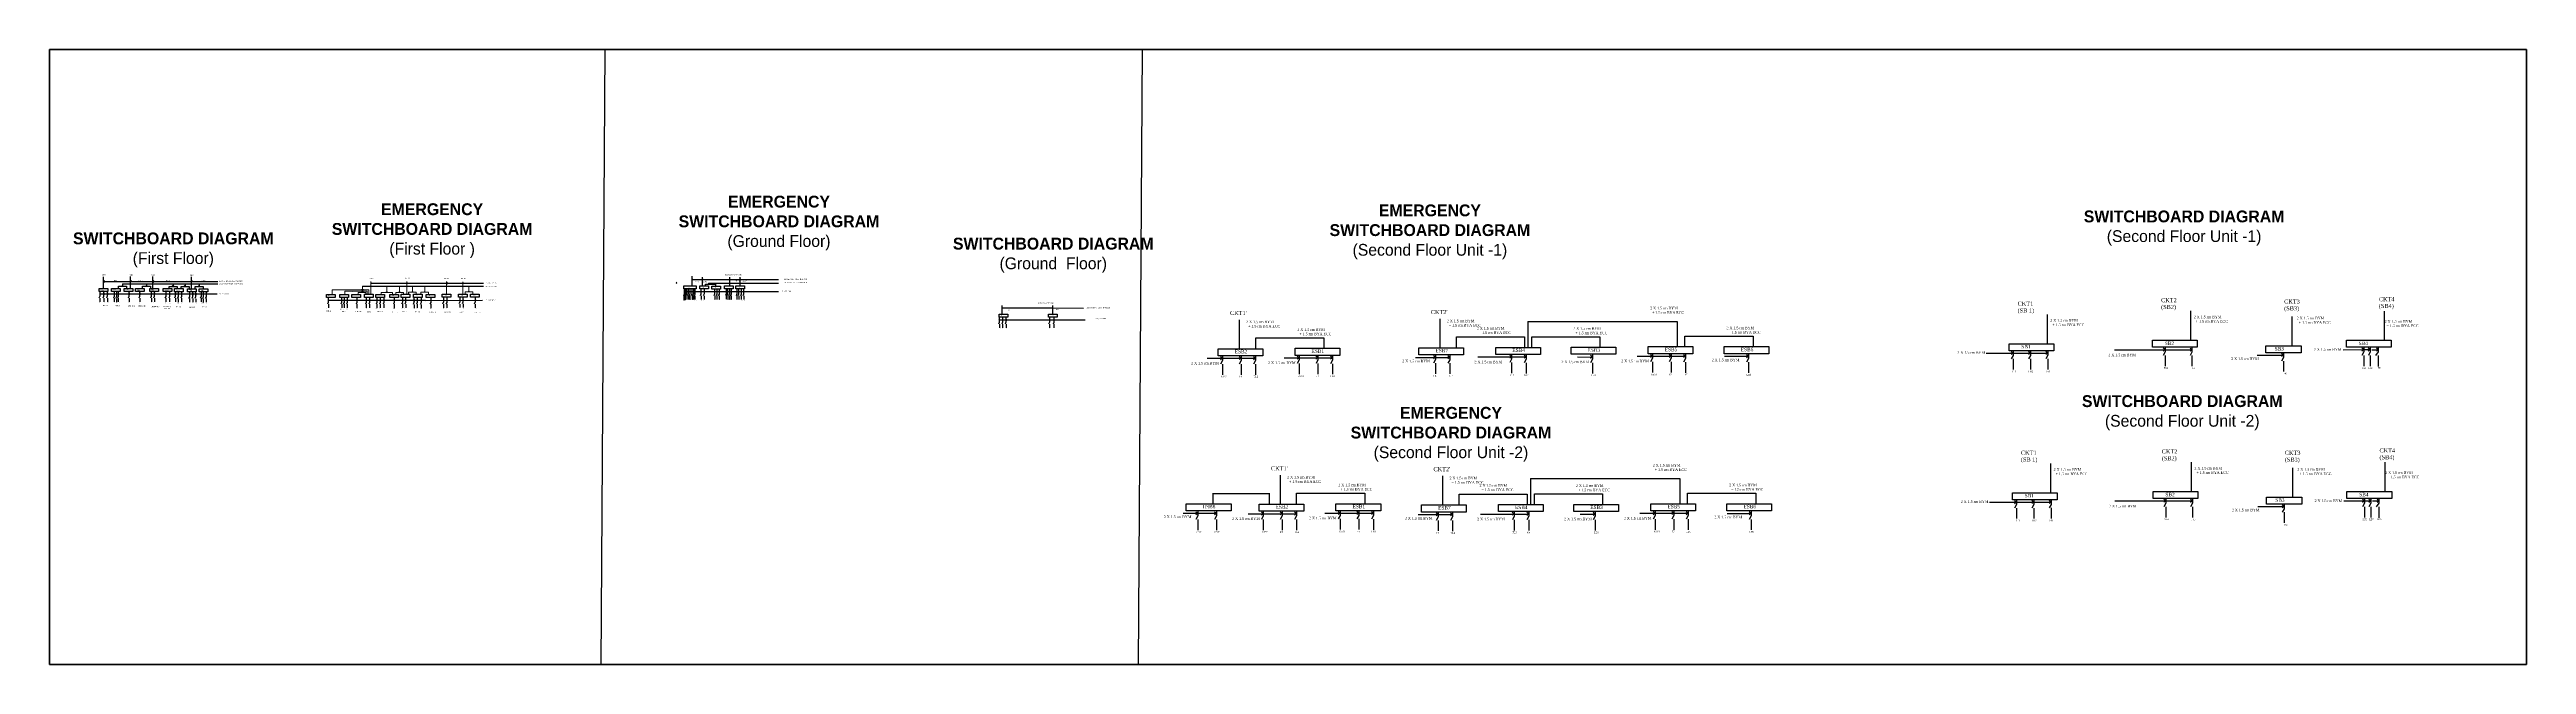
# Model space of a CAD drawing. Header units: inches. Extents: x -19236 to 2549, y 984 to 4513.
# Drawn here: x -19236 to -15001, y 3203 to 4255 of the extents above; entities that cross this region are included whole.
import ezdxf

# ---------------------------------------------------------------- set-up
doc = ezdxf.new("R2010")
doc.units = ezdxf.units.IN
doc.header["$LTSCALE"] = 20
doc.header["$MEASUREMENT"] = 0
doc.linetypes.add('HIDDEN', pattern=[0.375, 0.25, -0.125])
doc.layers.add('CONDUITT', color=7, linetype='HIDDEN', lineweight=9, true_color=0x17f90b)
doc.styles.get("Standard").update_dxf_attribs({"font": 'arial.ttf'})

# ---------------------------------------------------------------- blocks, each defined once
blk = doc.blocks.new('rakibhsl')
at = {"color": 7}
for q in [(1, 1), (1, -1)]:
    blk.add_line((0, 0), q, dxfattribs=at)

msp = doc.modelspace()

# ---------------------------------------------------------------- linework, layer by layer
at = {"color": 5, "linetype": 'Continuous'}
msp.add_line((-18286.5, 4255), (-18293.5, 3203), dxfattribs=at)
at = {"color": 5, "linetype": 'ByBlock'}
msp.add_line((-17368, 4255), (-17374.5, 3203), dxfattribs=at)
for p, q in [((-19143.58067, 3853.76964), (-19143.58067, 3866.05374)), ((-19143.58067, 3858.20894), (-18948.00001, 3858.20894)), ((-19142.19013, 3859.59126), (-19143.55925, 3858.21594)), ((-19143.55925, 3858.21594), (-19142.26319, 3856.92573)), ((-19111.25001, 3854.05375), (-18948.50001, 3854.05375)), ((-19111.25001, 3854.05375), (-19111.25001, 3849.9218)), ((-19097.50002, 3853.83941), (-19097.50002, 3866.55374)), ((-19096.13024, 3859.657), (-19097.49935, 3858.28169)), ((-19097.49935, 3858.28169), (-19096.20329, 3856.99148)), ((-19070.25, 3854.05375), (-19070.25, 3850.08397)), ((-19059.10446, 3853.76712), (-19059.10446, 3866.55374)), ((-19057.73535, 3859.75009), (-19059.10446, 3858.37477)), ((-19059.10446, 3858.37477), (-19057.8084, 3857.08456)), ((-19024.75, 3854.05375), (-19024.75, 3849.84895)), ((-19004.25, 3854.05375), (-19004.25, 3849.66946)), ((-18993.3679, 3853.07998), (-18993.3679, 3866.05374)), ((-18991.99879, 3859.75009), (-18993.3679, 3858.37477)), ((-18993.3679, 3858.37477), (-18992.07184, 3857.08456)), ((-18980.25, 3854.05375), (-18980.25, 3849.39684)), ((-18137.01879, 3861.49886), (-17989.50001, 3861.49886)), ((-18119.51878, 3858.04387), (-18119.51878, 3865.48144)), ((-18119.51878, 3850.60629), (-18119.51878, 3858.04387)), ((-18109.55631, 3855.26926), (-17989.50001, 3855.26926)), ((-18073.0188, 3850.67606), (-18073.0188, 3865.38904)), ((-18055.0471, 3850.60377), (-18055.0471, 3865.31675)), ((-18053.7691, 3862.67027), (-18055.0471, 3861.60497)), ((-18055.0471, 3861.60497), (-18053.79539, 3860.59585)), ((-19150.23049, 3832.8148), (-19151.50002, 3829.85641)), ((-19150.23049, 3841.11224), (-19150.23049, 3832.8148)), ((-19148.86138, 3838.21927), (-19150.23049, 3836.84395)), ((-19150.23049, 3836.84395), (-19148.93443, 3835.55374)), ((-19150.23049, 3836.83324), (-18949.50001, 3836.83324)), ((-19150.01913, 3829.85641), (-19150.01913, 3826.12626)), ((-19150.01913, 3826.12626), (-19150.01913, 3823.55374)), ((-19143.58066, 3832.55425), (-19144.85019, 3829.59586)), ((-19143.58067, 3846.33207), (-19143.58067, 3853.76965)), ((-19143.58066, 3841.11224), (-19143.58066, 3832.55425)), ((-19142.21155, 3838.20856), (-19143.58066, 3836.83324)), ((-19143.58066, 3836.83324), (-19142.2846, 3835.54303)), ((-19143.3693, 3829.59586), (-19143.3693, 3825.86571)), ((-19143.3693, 3825.86571), (-19143.3693, 3823.29319)), ((-19137.23049, 3832.8148), (-19138.50002, 3829.85641)), ((-19137.23049, 3841.11224), (-19137.23049, 3832.8148)), ((-19135.86138, 3838.21927), (-19137.23049, 3836.84395)), ((-19137.23049, 3836.84395), (-19135.93443, 3835.55374)), ((-19137.01913, 3829.85641), (-19137.01913, 3826.12626)), ((-19137.01913, 3826.12626), (-19137.01913, 3823.55374)), ((-19125.55245, 3832.42562), (-19126.82198, 3829.46723)), ((-19125.55245, 3840.98361), (-19125.55245, 3832.42562)), ((-19124.18334, 3838.28262), (-19125.55245, 3836.9073)), ((-19125.55245, 3836.9073), (-19124.25639, 3835.61709)), ((-19125.34109, 3829.46723), (-19125.34109, 3825.73708)), ((-19125.34109, 3825.73708), (-19125.34109, 3823.16456)), ((-19121.68926, 3832.23269), (-19122.95879, 3829.27429)), ((-19121.68926, 3840.79067), (-19121.68926, 3832.23269)), ((-19120.32015, 3838.28262), (-19121.68926, 3836.9073)), ((-19121.68926, 3836.9073), (-19120.3932, 3835.61709)), ((-19121.4779, 3829.27429), (-19121.4779, 3825.54414)), ((-19121.4779, 3825.54414), (-19121.4779, 3822.97162)), ((-19118.6631, 3832.42562), (-19119.93263, 3829.46723)), ((-19118.6631, 3840.98361), (-19118.6631, 3832.42562)), ((-19117.29398, 3838.28262), (-19118.6631, 3836.9073)), ((-19118.6631, 3836.9073), (-19117.36704, 3835.61709)), ((-19118.45174, 3829.46723), (-19118.45174, 3825.73708)), ((-19118.45174, 3825.73708), (-19118.45174, 3823.16456)), ((-19118.00001, 3846.56002), (-19118.00001, 3849.92181)), ((-19118.00001, 3849.92181), (-19104.50001, 3849.92181)), ((-19112.50002, 3851.29092), (-19111.1247, 3849.92181)), ((-19111.1247, 3849.92181), (-19109.83449, 3851.21786)), ((-19104.50001, 3849.92181), (-19104.50001, 3846.16737)), ((-19100.17577, 3832.54529), (-19101.4453, 3829.5869)), ((-19100.17577, 3841.10328), (-19100.17577, 3832.54529)), ((-19098.80666, 3838.28262), (-19100.17577, 3836.9073)), ((-19100.17577, 3836.9073), (-19098.87971, 3835.61709)), ((-19099.96441, 3829.5869), (-19099.96441, 3825.85675)), ((-19099.96441, 3825.85675), (-19099.96441, 3823.28423)), ((-19097.50002, 3846.40183), (-19097.50002, 3853.83941)), ((-19081.94274, 3832.6204), (-19083.21227, 3829.66201)), ((-19081.94274, 3841.17839), (-19081.94274, 3832.6204)), ((-19080.57363, 3838.28262), (-19081.94274, 3836.9073)), ((-19081.94274, 3836.9073), (-19080.64668, 3835.61709)), ((-19081.73138, 3829.66201), (-19081.73138, 3825.93186)), ((-19081.73138, 3825.93186), (-19081.73138, 3823.35934)), ((-19077.00001, 3846.72219), (-19077.00001, 3850.08397)), ((-19077.00001, 3850.08397), (-19063.50001, 3850.08397)), ((-19071.61714, 3851.47648), (-19070.24183, 3850.10737)), ((-19070.24183, 3850.10737), (-19068.95162, 3851.40343)), ((-19063.50001, 3850.08397), (-19063.50001, 3846.32954)), ((-19062.1475, 3832.45644), (-19063.41703, 3829.49805)), ((-19062.1475, 3841.01443), (-19062.1475, 3832.45644)), ((-19060.77839, 3838.28262), (-19062.1475, 3836.9073)), ((-19062.1475, 3836.9073), (-19060.85144, 3835.61709)), ((-19061.93614, 3829.49805), (-19061.93614, 3825.7679)), ((-19061.93614, 3825.7679), (-19061.93614, 3823.19538)), ((-19059.10446, 3846.25925), (-19059.10446, 3853.69682)), ((-19057.02632, 3832.63593), (-19058.29585, 3829.67753)), ((-19057.02632, 3841.19392), (-19057.02632, 3832.63593)), ((-19055.65721, 3838.28262), (-19057.02632, 3836.9073)), ((-19057.02632, 3836.9073), (-19055.73026, 3835.61709)), ((-19056.81496, 3829.67753), (-19056.81496, 3825.94738)), ((-19056.81496, 3825.94738), (-19056.81496, 3823.37487)), ((-19037.44005, 3832.3667), (-19038.70958, 3829.40831)), ((-19037.44005, 3840.92469), (-19037.44005, 3832.3667)), ((-19036.07093, 3838.28262), (-19037.44005, 3836.9073)), ((-19037.44005, 3836.9073), (-19036.14399, 3835.61709)), ((-19037.22869, 3829.40831), (-19037.22869, 3825.67816)), ((-19037.22869, 3825.67816), (-19037.22869, 3823.10564)), ((-19030.95139, 3832.45469), (-19032.22091, 3829.4963)), ((-19031.50001, 3846.48717), (-19031.50001, 3849.84895)), ((-19031.50001, 3849.84895), (-19018.00001, 3849.84895)), ((-19030.95139, 3841.01268), (-19030.95139, 3832.45469)), ((-19029.58227, 3838.37061), (-19030.95138, 3836.99529)), ((-19030.95138, 3836.99529), (-19029.65533, 3835.70508)), ((-19030.74003, 3829.4963), (-19030.74003, 3825.76615)), ((-19030.74003, 3825.76615), (-19030.74003, 3823.19363)), ((-19026.11714, 3851.24146), (-19024.74183, 3849.87235)), ((-19024.74183, 3849.87235), (-19023.45162, 3851.16841)), ((-19020.95139, 3832.45469), (-19022.22091, 3829.4963)), ((-19020.95139, 3841.01268), (-19020.95139, 3832.45469)), ((-19019.58227, 3838.37061), (-19020.95138, 3836.99529)), ((-19020.95138, 3836.99529), (-19019.65533, 3835.70508)), ((-19020.74003, 3829.4963), (-19020.74003, 3825.76615)), ((-19020.74003, 3825.76615), (-19020.74003, 3823.19363)), ((-19018.00001, 3849.84895), (-19018.00001, 3846.09452)), ((-19016.3264, 3832.18722), (-19017.59593, 3829.22882)), ((-19016.3264, 3840.7452), (-19016.3264, 3832.18722)), ((-19014.95729, 3838.28262), (-19016.3264, 3836.9073)), ((-19016.3264, 3836.9073), (-19015.03034, 3835.61709)), ((-19016.11504, 3829.22882), (-19016.11504, 3825.49867)), ((-19016.11504, 3825.49867), (-19016.11504, 3822.92615)), ((-19010.45139, 3832.45469), (-19011.72091, 3829.4963)), ((-19011.00001, 3846.30768), (-19011.00001, 3849.66947)), ((-19011.00001, 3849.66947), (-18997.50001, 3849.66947)), ((-19010.45139, 3841.01268), (-19010.45139, 3832.45469)), ((-19009.08227, 3838.37061), (-19010.45138, 3836.99529)), ((-19010.45138, 3836.99529), (-19009.15533, 3835.70508)), ((-19010.24003, 3829.4963), (-19010.24003, 3825.76615)), ((-19010.24003, 3825.76615), (-19010.24003, 3823.19363)), ((-19005.61714, 3851.06198), (-19004.24183, 3849.69286)), ((-19004.24183, 3849.69286), (-19002.95162, 3850.98892)), ((-18996.91921, 3831.84071), (-18998.18874, 3828.88231)), ((-18997.50001, 3849.66947), (-18997.50001, 3845.91503)), ((-18996.91921, 3840.3987), (-18996.91921, 3831.84071)), ((-18995.47232, 3838.04952), (-18996.84143, 3836.6742)), ((-18996.84143, 3836.6742), (-18995.54538, 3835.38399)), ((-18996.70785, 3828.88231), (-18996.70785, 3825.15216)), ((-18996.70785, 3825.15216), (-18996.70785, 3822.57965)), ((-18993.3679, 3845.64241), (-18993.3679, 3853.07998)), ((-18991.45328, 3831.94099), (-18992.72281, 3828.9826)), ((-18991.45328, 3840.49898), (-18991.45328, 3831.94099)), ((-18990.00639, 3838.04952), (-18991.3755, 3836.6742)), ((-18991.3755, 3836.6742), (-18990.07945, 3835.38399)), ((-18991.24192, 3828.9826), (-18991.24192, 3825.25245)), ((-18991.24192, 3825.25245), (-18991.24192, 3822.67993)), ((-18986.23049, 3832.00437), (-18987.50001, 3829.04598)), ((-18987.00001, 3846.03506), (-18987.00001, 3849.39684)), ((-18987.00001, 3849.39684), (-18973.50001, 3849.39684)), ((-18986.23049, 3840.56236), (-18986.23049, 3832.00437)), ((-18984.7836, 3838.1129), (-18986.15271, 3836.73758)), ((-18986.15271, 3836.73758), (-18984.85665, 3835.44737)), ((-18986.01913, 3828.55374), (-18986.01913, 3822.74331)), ((-18981.61714, 3850.78935), (-18980.24183, 3849.42024)), ((-18980.24183, 3849.42024), (-18978.95162, 3850.7163)), ((-18976.95139, 3832.45469), (-18978.22091, 3829.4963)), ((-18976.95139, 3840.29716), (-18976.95139, 3832.45469)), ((-18975.56458, 3838.19397), (-18976.93369, 3836.81865)), ((-18976.93369, 3836.81865), (-18975.63763, 3835.52844)), ((-18976.74003, 3829.4963), (-18976.74003, 3825.76615)), ((-18976.74003, 3825.76615), (-18976.74003, 3823.19363)), ((-18973.42587, 3831.64014), (-18974.6954, 3828.68175)), ((-18973.50001, 3849.39684), (-18973.50001, 3845.64241)), ((-18973.42587, 3840.19813), (-18973.42587, 3831.64014)), ((-18972.05676, 3838.28262), (-18973.42587, 3836.9073)), ((-18973.42587, 3836.9073), (-18972.12981, 3835.61709)), ((-18973.21451, 3828.68175), (-18973.21451, 3824.9516)), ((-18973.21451, 3824.9516), (-18973.21451, 3822.37908)), ((-18968.45139, 3831.95469), (-18969.72091, 3828.9963)), ((-18968.45139, 3840.29716), (-18968.45139, 3831.95469)), ((-18967.06228, 3838.20979), (-18968.4314, 3836.83447)), ((-18968.4314, 3836.83447), (-18967.13534, 3835.54426)), ((-18968.24003, 3828.9963), (-18968.24003, 3825.26615)), ((-18968.24003, 3825.26615), (-18968.24003, 3822.69363)), ((-18151.01878, 3836.39107), (-18152.01878, 3833.89107)), ((-18151.51878, 3833.89107), (-18151.51878, 3826.89107)), ((-18151.0188, 3841.00002), (-17989.50001, 3840.94506)), ((-18151.01878, 3845.49905), (-18151.01878, 3836.39107)), ((-18146.74927, 3836.75992), (-18148.0188, 3833.80153)), ((-18146.74927, 3845.31791), (-18146.74927, 3836.75992)), ((-18146.53791, 3833.80153), (-18146.53791, 3830.07138)), ((-18146.53791, 3830.07138), (-18146.53791, 3827.49886)), ((-18143.99996, 3836.86049), (-18145.26949, 3833.90209)), ((-18143.99996, 3845.41847), (-18143.99996, 3836.86049)), ((-18143.7886, 3833.90209), (-18143.7886, 3830.17194)), ((-18143.7886, 3830.17194), (-18143.7886, 3827.59943)), ((-18141.24927, 3836.86049), (-18142.5188, 3833.90209)), ((-18141.24927, 3845.41847), (-18141.24927, 3836.86049)), ((-18141.03791, 3833.90209), (-18141.03791, 3830.17194)), ((-18141.03791, 3830.17194), (-18141.03791, 3827.59943)), ((-18137.69707, 3836.86049), (-18138.9666, 3833.90209)), ((-18137.69707, 3845.41847), (-18137.69707, 3836.86049)), ((-18137.48571, 3833.90209), (-18137.48571, 3830.17194)), ((-18137.48571, 3830.17194), (-18137.48571, 3827.59943)), ((-18135.24927, 3836.86049), (-18136.5188, 3833.90209)), ((-18135.24927, 3845.41847), (-18135.24927, 3836.86049)), ((-18135.03791, 3833.90209), (-18135.03791, 3830.17194)), ((-18135.03791, 3830.17194), (-18135.03791, 3827.59943)), ((-18132.74927, 3836.75992), (-18134.0188, 3833.80153)), ((-18132.74927, 3845.31791), (-18132.74927, 3836.75992)), ((-18132.53791, 3833.80153), (-18132.53791, 3830.07138)), ((-18132.53791, 3830.07138), (-18132.53791, 3827.49886)), ((-18122.24927, 3836.75992), (-18123.5188, 3833.80153)), ((-18122.24927, 3845.31791), (-18122.24927, 3836.75992)), ((-18122.03791, 3833.80153), (-18122.03791, 3830.07138)), ((-18122.03791, 3830.07138), (-18122.03791, 3827.49886)), ((-18116.98247, 3836.82848), (-18118.25199, 3833.87008)), ((-18116.98247, 3845.38646), (-18116.98247, 3836.82848)), ((-18116.77111, 3833.87008), (-18116.77111, 3830.13993)), ((-18116.77111, 3830.13993), (-18116.77111, 3827.56741)), ((-18098.95425, 3836.69985), (-18100.22378, 3833.74146)), ((-18098.95425, 3845.25784), (-18098.95425, 3836.69985)), ((-18098.74289, 3833.74146), (-18098.74289, 3830.01131)), ((-18098.74289, 3830.01131), (-18098.74289, 3827.43879)), ((-18095.09107, 3836.50691), (-18096.36059, 3833.54852)), ((-18095.09107, 3845.0649), (-18095.09107, 3836.50691)), ((-18094.87971, 3833.54852), (-18094.87971, 3829.81837)), ((-18094.87971, 3829.81837), (-18094.87971, 3827.24585)), ((-18091.24927, 3836.75992), (-18092.5188, 3833.80153)), ((-18091.24927, 3845.31791), (-18091.24927, 3836.75992)), ((-18091.03791, 3833.80153), (-18091.03791, 3830.07138)), ((-18091.03791, 3830.07138), (-18091.03791, 3827.49886)), ((-18079.08382, 3836.9353), (-18080.35334, 3833.9769)), ((-18079.08382, 3845.49329), (-18079.08382, 3836.9353)), ((-18078.87246, 3833.9769), (-18078.87246, 3830.24675)), ((-18078.87246, 3830.24675), (-18078.87246, 3827.67424)), ((-18076.74927, 3836.75992), (-18078.0188, 3833.80153)), ((-18076.74927, 3845.31791), (-18076.74927, 3836.75992)), ((-18076.53791, 3833.80153), (-18076.53791, 3830.07138)), ((-18076.53791, 3830.07138), (-18076.53791, 3827.49886)), ((-18073.57757, 3836.81952), (-18074.8471, 3833.86112)), ((-18073.57757, 3845.3775), (-18073.57757, 3836.81952)), ((-18073.36621, 3833.86112), (-18073.36621, 3830.13097)), ((-18073.36621, 3830.13097), (-18073.36621, 3827.55846)), ((-18070.74927, 3836.75992), (-18072.0188, 3833.80153)), ((-18070.74927, 3845.31791), (-18070.74927, 3836.75992)), ((-18070.53791, 3833.80153), (-18070.53791, 3830.07138)), ((-18070.53791, 3830.07138), (-18070.53791, 3827.49886)), ((-18061.01055, 3836.83032), (-18062.28008, 3833.87192)), ((-18061.01055, 3845.3883), (-18061.01055, 3836.83032)), ((-18060.79919, 3833.87192), (-18060.79919, 3830.14177)), ((-18060.79919, 3830.14177), (-18060.79919, 3827.56926)), ((-18057.90271, 3836.62702), (-18059.17224, 3833.66863)), ((-18057.90271, 3845.18501), (-18057.90271, 3836.62702)), ((-18057.69135, 3833.66863), (-18057.69135, 3829.93848)), ((-18057.69135, 3829.93848), (-18057.69135, 3827.36596)), ((-18053.40271, 3836.62702), (-18054.67224, 3833.66863)), ((-18053.40271, 3845.18501), (-18053.40271, 3836.62702)), ((-18053.19135, 3833.66863), (-18053.19135, 3829.93848)), ((-18053.19135, 3829.93848), (-18053.19135, 3827.36596)), ((-18049.40271, 3836.62702), (-18050.67224, 3833.66863)), ((-18049.40271, 3845.18501), (-18049.40271, 3836.62702)), ((-18049.19135, 3833.66863), (-18049.19135, 3829.93848)), ((-18049.19135, 3829.93848), (-18049.19135, 3827.36596)), ((-17607.5, 3812.9989), (-17520.39667, 3812.9989)), ((-17520.52829, 3802.1038), (-17520.52829, 3816.81678)), ((-17612.23046, 3788.25996), (-17613.49999, 3785.30156)), ((-17612.23046, 3796.81795), (-17612.23046, 3788.25996)), ((-17612.23046, 3792.53895), (-17611.50001, 3793.50001)), ((-17612.23046, 3792.53895), (-17465.50001, 3792.53895)), ((-17612.23046, 3792.53895), (-17611.50001, 3791.50001)), ((-17612.0191, 3785.30156), (-17612.0191, 3781.57141)), ((-17612.0191, 3781.57141), (-17612.0191, 3778.9989)), ((-17606.73046, 3788.36052), (-17607.99999, 3785.40213)), ((-17606.73046, 3796.91851), (-17606.73046, 3788.36052)), ((-17606.73046, 3792.53895), (-17605.50001, 3793.50001)), ((-17606.73046, 3792.53895), (-17605.50001, 3791.50001)), ((-17606.5191, 3785.40213), (-17606.5191, 3781.67198)), ((-17606.5191, 3781.67198), (-17606.5191, 3779.09946)), ((-17600.73046, 3788.36052), (-17601.99999, 3785.40213)), ((-17600.73046, 3796.91851), (-17600.73046, 3788.36052)), ((-17600.73046, 3792.63951), (-17599.50001, 3793.50001)), ((-17600.73046, 3792.63951), (-17599.50001, 3792.00001)), ((-17600.5191, 3785.40213), (-17600.5191, 3781.67198)), ((-17600.5191, 3781.67198), (-17600.5191, 3779.09946)), ((-17526.49175, 3788.33035), (-17527.76127, 3785.37196)), ((-17526.49175, 3796.88834), (-17526.49175, 3788.33035)), ((-17526.49175, 3792.60934), (-17525.50001, 3793.50001)), ((-17526.49175, 3792.60934), (-17525.50001, 3791.50001)), ((-17526.28039, 3785.37196), (-17526.28039, 3781.64181)), ((-17526.28039, 3781.64181), (-17526.28039, 3779.06929)), ((-17518.8839, 3788.12706), (-17520.15343, 3785.16866)), ((-17519.00001, 3792.53895), (-17518.50001, 3793.00001)), ((-17519.00001, 3792.53895), (-17518.50001, 3792.00001)), ((-17518.8839, 3796.68505), (-17518.8839, 3788.12706)), ((-17518.67254, 3785.16866), (-17518.67254, 3781.43851)), ((-17518.67254, 3781.43851), (-17518.67254, 3778.866)), ((-17201.41304, 3742.71357), (-17201.41304, 3792.71357)), ((-16858.17654, 3744.32065), (-16858.17654, 3794.32065)), ((-16708.41329, 3789.79125), (-16453.24595, 3789.96036)), ((-16708.34067, 3789.90277), (-16708.34067, 3745.40277)), ((-16453.34067, 3789.90277), (-16453.34067, 3746.59388)), ((-15820.17604, 3751.79927), (-15820.17604, 3801.79927)), ((-15574.84738, 3757.7323), (-15574.84738, 3807.7323)), ((-15402.25474, 3798.03935), (-15402.25474, 3748.07586)), ((-15243.46876, 3757.62303), (-15243.46876, 3807.62303)), ((-17237.875, 3743.08051), (-17161.48441, 3743.08051)), ((-17237.875, 3731.00437), (-17237.875, 3743.08051)), ((-17226.96206, 3731.00437), (-17237.875, 3731.00437)), ((-17230.723, 3726.81213), (-17234.1062, 3729.31201)), ((-17230.723, 3726.81213), (-17234.1062, 3724.31224)), ((-17230.74658, 3731.00437), (-17230.74658, 3723.11383)), ((-17216.04912, 3731.00437), (-17226.96206, 3731.00437)), ((-17205.13617, 3731.00437), (-17216.04912, 3731.00437)), ((-17194.22323, 3731.00437), (-17205.13617, 3731.00437)), ((-17198.65428, 3727.0591), (-17202.03747, 3729.55899)), ((-17198.65428, 3727.0591), (-17202.03747, 3724.55921)), ((-17198.65428, 3731.00437), (-17198.65428, 3723.11383)), ((-17183.31029, 3731.00437), (-17194.22323, 3731.00437)), ((-17172.39735, 3731.00437), (-17183.31029, 3731.00437)), ((-17173.99002, 3726.87552), (-17177.37322, 3729.3754)), ((-17173.99002, 3726.87552), (-17177.37322, 3724.37563)), ((-17173.99002, 3730.82079), (-17173.99002, 3722.93025)), ((-17173.73168, 3743.79361), (-17173.73168, 3761.79361)), ((-17173.73168, 3761.79361), (-17057.23168, 3761.79361)), ((-17161.48441, 3731.00437), (-17172.39735, 3731.00437)), ((-17161.48441, 3743.08051), (-17161.48441, 3731.00437)), ((-17125.3344, 3727.6025), (-17042.3344, 3727.6025)), ((-17106.47773, 3743.88941), (-17030.08713, 3743.88941)), ((-17106.47773, 3731.81326), (-17106.47773, 3743.88941)), ((-17095.56479, 3731.81326), (-17106.47773, 3731.81326)), ((-17099.32573, 3727.62102), (-17102.70892, 3730.12091)), ((-17099.32573, 3727.62102), (-17102.70892, 3725.12113)), ((-17099.34931, 3731.81326), (-17099.34931, 3723.92273)), ((-17084.65184, 3731.81326), (-17095.56479, 3731.81326)), ((-17073.7389, 3731.81326), (-17084.65184, 3731.81326)), ((-17062.82596, 3731.81326), (-17073.7389, 3731.81326)), ((-17067.257, 3727.868), (-17070.6402, 3730.36788)), ((-17067.257, 3727.868), (-17070.6402, 3725.36811)), ((-17067.257, 3731.81326), (-17067.257, 3723.92273)), ((-17051.91302, 3731.81326), (-17062.82596, 3731.81326)), ((-17057.23168, 3761.79361), (-17057.23168, 3743.79361)), ((-17041.00008, 3731.81326), (-17051.91302, 3731.81326)), ((-17042.59275, 3727.68441), (-17045.97595, 3730.1843)), ((-17042.59275, 3727.68441), (-17045.97595, 3725.18452)), ((-17042.59275, 3731.62968), (-17042.59275, 3723.73914)), ((-17030.08713, 3731.81326), (-17041.00008, 3731.81326)), ((-17030.08713, 3743.88941), (-17030.08713, 3731.81326)), ((-16900.34067, 3728.40277), (-16841.4251, 3728.25304)), ((-16894.6385, 3744.68759), (-16818.24791, 3744.68759)), ((-16894.6385, 3732.61145), (-16894.6385, 3744.68759)), ((-16883.72556, 3732.61145), (-16894.6385, 3732.61145)), ((-16872.81262, 3732.61145), (-16883.72556, 3732.61145)), ((-16861.89967, 3732.61145), (-16872.81262, 3732.61145)), ((-16866.3477, 3728.51853), (-16869.7309, 3731.01842)), ((-16866.3477, 3728.51853), (-16869.7309, 3726.01865)), ((-16866.3477, 3732.4638), (-16866.3477, 3724.57326)), ((-16850.98673, 3732.61145), (-16861.89967, 3732.61145)), ((-16840.07379, 3732.61145), (-16850.98673, 3732.61145)), ((-16841.68345, 3728.33495), (-16845.06665, 3730.83483)), ((-16841.68345, 3728.33495), (-16845.06665, 3725.83506)), ((-16841.68345, 3732.28022), (-16841.68345, 3724.38968)), ((-16829.16085, 3732.61145), (-16840.07379, 3732.61145)), ((-16830.49518, 3745.40069), (-16830.49518, 3763.40069)), ((-16830.49518, 3763.40069), (-16713.99518, 3763.40069)), ((-16818.24791, 3732.61145), (-16829.16085, 3732.61145)), ((-16818.24791, 3744.68759), (-16818.24791, 3732.61145)), ((-16794.18592, 3729.20958), (-16711.18592, 3729.20958)), ((-16763.24123, 3745.49649), (-16686.85063, 3745.49649)), ((-16763.24123, 3733.42035), (-16763.24123, 3745.49649)), ((-16752.32828, 3733.42035), (-16763.24123, 3733.42035)), ((-16741.41534, 3733.42035), (-16752.32828, 3733.42035)), ((-16730.5024, 3733.42035), (-16741.41534, 3733.42035)), ((-16736.10852, 3729.47508), (-16739.49171, 3731.97497)), ((-16736.10852, 3729.47508), (-16739.49171, 3726.97519)), ((-16736.10852, 3733.42035), (-16736.10852, 3725.52981)), ((-16719.58946, 3733.42035), (-16730.5024, 3733.42035)), ((-16708.67652, 3733.42035), (-16719.58946, 3733.42035)), ((-16711.44426, 3729.29149), (-16714.82746, 3731.79138)), ((-16711.44426, 3729.29149), (-16714.82746, 3726.79161)), ((-16713.99518, 3763.40069), (-16713.99518, 3745.40069)), ((-16711.44426, 3733.23676), (-16711.44426, 3725.34622)), ((-16697.76357, 3733.42035), (-16708.67652, 3733.42035)), ((-16701.84067, 3745.59388), (-16701.84067, 3763.59388)), ((-16701.84067, 3763.59388), (-16585.34067, 3763.59388)), ((-16686.85063, 3733.42035), (-16697.76357, 3733.42035)), ((-16686.85063, 3745.49649), (-16686.85063, 3733.42035)), ((-16634.58673, 3745.68968), (-16558.19613, 3745.68968)), ((-16634.58673, 3733.61354), (-16634.58673, 3745.68968)), ((-16623.67378, 3733.61354), (-16634.58673, 3733.61354)), ((-16612.76084, 3733.61354), (-16623.67378, 3733.61354)), ((-16623.66561, 3729.10805), (-16597.84067, 3728.90277)), ((-16601.8479, 3733.61354), (-16612.76084, 3733.61354)), ((-16590.93496, 3733.61354), (-16601.8479, 3733.61354)), ((-16597.65693, 3729.12657), (-16601.04013, 3731.62645)), ((-16597.65693, 3729.12657), (-16601.04013, 3726.62668)), ((-16597.68051, 3733.31881), (-16597.68051, 3725.42827)), ((-16580.02202, 3733.61354), (-16590.93496, 3733.61354)), ((-16585.34067, 3763.59388), (-16585.34067, 3745.59388)), ((-16569.10907, 3733.61354), (-16580.02202, 3733.61354)), ((-16558.19613, 3733.61354), (-16569.10907, 3733.61354)), ((-16558.19613, 3745.68968), (-16558.19613, 3733.61354)), ((-16521.4434, 3730.40277), (-16438.4434, 3730.40277)), ((-16502.58673, 3746.68968), (-16426.19613, 3746.68968)), ((-16502.58673, 3734.61354), (-16502.58673, 3746.68968)), ((-16491.67378, 3734.61354), (-16502.58673, 3734.61354)), ((-16495.43473, 3730.42129), (-16498.81792, 3732.92118)), ((-16495.43473, 3730.42129), (-16498.81792, 3727.92141)), ((-16495.4583, 3734.61354), (-16495.4583, 3726.723)), ((-16480.76084, 3734.61354), (-16491.67378, 3734.61354)), ((-16469.8479, 3734.61354), (-16480.76084, 3734.61354)), ((-16458.93496, 3734.61354), (-16469.8479, 3734.61354)), ((-16463.366, 3730.66827), (-16466.7492, 3733.16816)), ((-16463.366, 3730.66827), (-16466.7492, 3728.16838)), ((-16463.366, 3734.61354), (-16463.366, 3726.723)), ((-16448.02202, 3734.61354), (-16458.93496, 3734.61354)), ((-16437.10907, 3734.61354), (-16448.02202, 3734.61354)), ((-16438.70175, 3730.48468), (-16442.08495, 3732.98457)), ((-16438.70175, 3730.48468), (-16442.08495, 3727.9848)), ((-16439.84067, 3746.59388), (-16439.84067, 3764.59388)), ((-16439.84067, 3764.59388), (-16323.34067, 3764.59388)), ((-16438.70175, 3734.42995), (-16438.70175, 3726.53941)), ((-16426.19613, 3734.61354), (-16437.10907, 3734.61354)), ((-16426.19613, 3746.68968), (-16426.19613, 3734.61354)), ((-16372.58673, 3746.68968), (-16296.19613, 3746.68968)), ((-16372.58673, 3734.61354), (-16372.58673, 3746.68968)), ((-16361.67378, 3734.61354), (-16372.58673, 3734.61354)), ((-16372.40725, 3730.15326), (-16330.90725, 3730.15326)), ((-16350.76084, 3734.61354), (-16361.67378, 3734.61354)), ((-16339.8479, 3734.61354), (-16350.76084, 3734.61354)), ((-16328.93496, 3734.61354), (-16339.8479, 3734.61354)), ((-16331.1656, 3730.23517), (-16334.5488, 3732.73506)), ((-16331.1656, 3730.23517), (-16334.5488, 3727.73528)), ((-16331.1656, 3734.18044), (-16331.1656, 3726.2899)), ((-16318.02202, 3734.61354), (-16328.93496, 3734.61354)), ((-16323.34067, 3764.59388), (-16323.34067, 3746.59388)), ((-16307.10907, 3734.61354), (-16318.02202, 3734.61354)), ((-16296.19613, 3734.61354), (-16307.10907, 3734.61354)), ((-16296.19613, 3746.68968), (-16296.19613, 3734.61354)), ((-15924.51037, 3735.51236), (-15819.17313, 3735.80525)), ((-15885.65369, 3751.79927), (-15809.2631, 3751.79927)), ((-15885.65369, 3739.72312), (-15885.65369, 3751.79927)), ((-15874.74075, 3739.72312), (-15885.65369, 3739.72312)), ((-15878.52159, 3735.49254), (-15881.90479, 3737.99243)), ((-15878.52159, 3735.49254), (-15881.90479, 3732.99265)), ((-15878.52527, 3731.83259), (-15881.88389, 3725.61956)), ((-15878.52527, 3739.72312), (-15878.52527, 3731.83259)), ((-15863.82781, 3739.72312), (-15874.74075, 3739.72312)), ((-15852.91487, 3739.72312), (-15863.82781, 3739.72312)), ((-15842.00193, 3739.72312), (-15852.91487, 3739.72312)), ((-15848.88272, 3735.77785), (-15852.26592, 3738.27774)), ((-15848.88272, 3735.77785), (-15852.26592, 3733.27797)), ((-15848.88272, 3731.83259), (-15852.24134, 3725.61956)), ((-15848.88272, 3739.72312), (-15848.88272, 3731.83259)), ((-15831.08898, 3739.72312), (-15842.00193, 3739.72312)), ((-15820.17604, 3739.72312), (-15831.08898, 3739.72312)), ((-15819.16313, 3735.83029), (-15822.54633, 3738.33018)), ((-15819.16313, 3735.83029), (-15822.54633, 3733.33041)), ((-15819.16313, 3731.88502), (-15822.52175, 3725.672)), ((-15809.2631, 3739.72312), (-15820.17604, 3739.72312)), ((-15819.16313, 3739.77556), (-15819.16313, 3731.88502)), ((-15809.2631, 3751.79927), (-15809.2631, 3739.72312)), ((-15705.61976, 3741.48216), (-15572.87712, 3741.48216)), ((-15640.32504, 3757.7323), (-15563.93444, 3757.7323)), ((-15640.32504, 3745.65616), (-15640.32504, 3757.7323)), ((-15629.41209, 3745.65616), (-15640.32504, 3745.65616)), ((-15618.49915, 3745.65616), (-15629.41209, 3745.65616)), ((-15618.87494, 3741.71089), (-15622.25814, 3744.21078)), ((-15618.87494, 3741.71089), (-15622.25814, 3739.21101)), ((-15618.87494, 3737.76562), (-15622.23356, 3731.5526)), ((-15618.87494, 3745.65616), (-15618.87494, 3737.76562)), ((-15618.87494, 3731.5526), (-15618.87494, 3713.38989)), ((-15607.58621, 3745.65616), (-15618.49915, 3745.65616)), ((-15596.67327, 3745.65616), (-15607.58621, 3745.65616)), ((-15585.76033, 3745.65616), (-15596.67327, 3745.65616)), ((-15574.84738, 3745.65616), (-15585.76033, 3745.65616)), ((-15572.87712, 3741.48216), (-15576.26032, 3743.98205)), ((-15572.87712, 3741.48216), (-15576.26032, 3738.98228)), ((-15572.87712, 3737.53689), (-15576.23574, 3731.32387)), ((-15563.93444, 3745.65616), (-15574.84738, 3745.65616)), ((-15572.87712, 3745.42743), (-15572.87712, 3737.53689)), ((-15572.87712, 3731.32387), (-15572.87712, 3713.16116)), ((-15563.93444, 3757.7323), (-15563.93444, 3745.65616)), ((-15461.41555, 3732.25322), (-15416.314, 3732.25322)), ((-15446.46632, 3748.27463), (-15386.16168, 3748.27463)), ((-15446.46632, 3736.19849), (-15446.46632, 3748.27463)), ((-15436.41555, 3736.19849), (-15446.46632, 3736.19849)), ((-15426.36477, 3736.19849), (-15436.41555, 3736.19849)), ((-15416.314, 3736.19849), (-15426.36477, 3736.19849)), ((-15416.314, 3732.25322), (-15419.6972, 3734.7531)), ((-15416.314, 3732.25322), (-15419.6972, 3729.75333)), ((-15416.314, 3728.30795), (-15419.67262, 3722.09492)), ((-15406.26322, 3736.19849), (-15416.314, 3736.19849)), ((-15416.314, 3736.19849), (-15416.314, 3728.30795)), ((-15396.21245, 3736.19849), (-15406.26322, 3736.19849)), ((-15402.25474, 3748.07586), (-15402.25474, 3748.07586)), ((-15386.16168, 3736.19849), (-15396.21245, 3736.19849)), ((-15386.16168, 3748.27463), (-15386.16168, 3736.19849)), ((-15314.24105, 3741.53705), (-15278.90807, 3741.60161)), ((-15308.94642, 3757.62303), (-15232.55582, 3757.62303)), ((-15308.94642, 3745.54688), (-15308.94642, 3757.62303)), ((-15298.03347, 3745.54688), (-15308.94642, 3745.54688)), ((-15287.12053, 3745.54688), (-15298.03347, 3745.54688)), ((-15276.20759, 3745.54688), (-15287.12053, 3745.54688)), ((-15278.90807, 3741.60161), (-15282.29127, 3744.1015)), ((-15278.90807, 3741.60161), (-15282.29127, 3739.10173)), ((-15278.90807, 3737.65634), (-15282.26669, 3731.44332)), ((-15278.90807, 3745.54688), (-15278.90807, 3737.65634)), ((-15278.90807, 3741.60161), (-15267.96808, 3741.6216)), ((-15278.90807, 3731.44332), (-15278.90807, 3713.28061)), ((-15265.29465, 3745.54688), (-15276.20759, 3745.54688)), ((-15267.99513, 3741.60161), (-15271.37833, 3744.1015)), ((-15267.99513, 3741.60161), (-15271.37833, 3739.10173)), ((-15267.99513, 3737.65634), (-15271.35375, 3731.44332)), ((-15267.99513, 3745.54688), (-15267.99513, 3737.65634)), ((-15267.99513, 3731.44332), (-15267.99513, 3713.28061)), ((-15254.38171, 3745.54688), (-15265.29465, 3745.54688)), ((-15265.12964, 3741.47274), (-15254.18965, 3741.49273)), ((-15254.38171, 3738.00026), (-15258.98467, 3731.3219)), ((-15254.2167, 3741.47274), (-15257.5999, 3743.97262)), ((-15254.2167, 3741.47274), (-15257.5999, 3738.97285)), ((-15243.46876, 3745.54688), (-15254.38171, 3745.54688)), ((-15254.38171, 3745.54688), (-15254.38171, 3742.03248)), ((-15254.38171, 3742.03248), (-15254.38171, 3738.00026)), ((-15254.31763, 3731.57391), (-15254.31763, 3712.79889)), ((-15232.55582, 3745.54688), (-15243.46876, 3745.54688)), ((-15232.55582, 3757.62303), (-15232.55582, 3745.54688)), ((-17256.73168, 3726.79361), (-17173.73168, 3726.79361)), ((-17230.74658, 3723.11383), (-17234.1052, 3716.90081)), ((-17230.74658, 3716.90081), (-17230.74658, 3698.7381)), ((-17198.65428, 3723.11383), (-17202.01289, 3716.90081)), ((-17198.65428, 3716.90081), (-17198.65428, 3698.7381)), ((-17173.99002, 3722.93025), (-17177.34864, 3716.71722)), ((-17173.99002, 3716.71722), (-17173.99002, 3698.55451)), ((-17099.34931, 3723.92273), (-17102.70792, 3717.7097)), ((-17099.34931, 3717.7097), (-17099.34931, 3699.54699)), ((-17067.257, 3723.92273), (-17070.61562, 3717.7097)), ((-17067.257, 3717.7097), (-17067.257, 3699.54699)), ((-17042.59275, 3723.73914), (-17045.95137, 3717.52612)), ((-17042.59275, 3717.52612), (-17042.59275, 3699.36341)), ((-16866.3477, 3724.57326), (-16869.70632, 3718.36024)), ((-16866.3477, 3718.36024), (-16866.3477, 3700.19753)), ((-16841.68345, 3724.38968), (-16845.04207, 3718.17665)), ((-16841.68345, 3718.17665), (-16841.68345, 3700.01395)), ((-16736.10852, 3725.52981), (-16739.46713, 3719.31679)), ((-16736.10852, 3719.31679), (-16736.10852, 3701.15408)), ((-16711.44426, 3725.34622), (-16714.80288, 3719.1332)), ((-16711.44426, 3719.1332), (-16711.44426, 3700.97049)), ((-16597.68051, 3725.42827), (-16601.03913, 3719.21525)), ((-16597.68051, 3719.21525), (-16597.68051, 3701.05254)), ((-16495.4583, 3726.723), (-16498.81692, 3720.50998)), ((-16495.4583, 3720.50998), (-16495.4583, 3702.34727)), ((-16463.366, 3726.723), (-16466.72462, 3720.50998)), ((-16463.366, 3720.50998), (-16463.366, 3702.34727)), ((-16438.70175, 3726.53941), (-16442.06037, 3720.32639)), ((-16438.70175, 3720.32639), (-16438.70175, 3702.16368)), ((-16331.1656, 3726.2899), (-16334.52422, 3720.07688)), ((-16331.1656, 3720.07688), (-16331.1656, 3701.91417)), ((-15878.52527, 3725.61956), (-15878.52527, 3707.45685)), ((-15848.88272, 3725.61956), (-15848.88272, 3707.45685)), ((-15819.16313, 3725.672), (-15819.16313, 3707.50929)), ((-15416.314, 3722.09492), (-15416.314, 3703.93221)), ((-17131.36833, 3476.91078), (-17131.36833, 3526.91078)), ((-16853.63184, 3475.51785), (-16853.63184, 3525.51785)), ((-16703.86859, 3520.98844), (-16448.70125, 3521.15756)), ((-16703.79598, 3521.09997), (-16703.79598, 3476.59997)), ((-16448.79598, 3521.09997), (-16448.79598, 3477.79108)), ((-15814.47711, 3496.85161), (-15814.47711, 3546.85161)), ((-15573.75215, 3498.96425), (-15573.75215, 3548.96425)), ((-15401.1595, 3539.27129), (-15401.1595, 3489.3078)), ((-15242.37353, 3498.85497), (-15242.37353, 3548.85497)), ((-17292.33029, 3477.77772), (-17215.9397, 3477.77772)), ((-17292.33029, 3465.70158), (-17292.33029, 3477.77772)), ((-17246.53247, 3495.4929), (-17150.53247, 3495.4929)), ((-17246.37182, 3478.03835), (-17246.37182, 3496.03835)), ((-17215.9397, 3477.77772), (-17215.9397, 3465.70158)), ((-17167.83029, 3477.27772), (-17091.4397, 3477.27772)), ((-17167.83029, 3465.20158), (-17167.83029, 3477.27772)), ((-17150.53247, 3495.9929), (-17150.53247, 3477.9929)), ((-17103.68697, 3477.99082), (-17103.68697, 3495.99082)), ((-17103.68697, 3495.99082), (-16987.18697, 3495.99082)), ((-17091.4397, 3477.27772), (-17091.4397, 3465.20158)), ((-17036.43302, 3478.08662), (-16960.04243, 3478.08662)), ((-17036.43302, 3466.01048), (-17036.43302, 3478.08662)), ((-16987.18697, 3495.99082), (-16987.18697, 3477.99082)), ((-16960.04243, 3478.08662), (-16960.04243, 3466.01048)), ((-16890.0938, 3475.88479), (-16813.70321, 3475.88479)), ((-16890.0938, 3463.80865), (-16890.0938, 3475.88479)), ((-16825.95048, 3476.59789), (-16825.95048, 3494.59789)), ((-16825.95048, 3494.59789), (-16709.45048, 3494.59789)), ((-16813.70321, 3475.88479), (-16813.70321, 3463.80865)), ((-16758.69653, 3476.69369), (-16682.30594, 3476.69369)), ((-16758.69653, 3464.61754), (-16758.69653, 3476.69369)), ((-16709.45048, 3494.59789), (-16709.45048, 3476.59789)), ((-16697.29598, 3476.79108), (-16697.29598, 3494.79108)), ((-16697.29598, 3494.79108), (-16580.79598, 3494.79108)), ((-16682.30594, 3476.69369), (-16682.30594, 3464.61754)), ((-16630.04203, 3476.88688), (-16553.65144, 3476.88688)), ((-16630.04203, 3464.81074), (-16630.04203, 3476.88688)), ((-16580.79598, 3494.79108), (-16580.79598, 3476.79108)), ((-16553.65144, 3476.88688), (-16553.65144, 3464.81074)), ((-16498.04203, 3477.88688), (-16421.65144, 3477.88688)), ((-16498.04203, 3465.81074), (-16498.04203, 3477.88688)), ((-16435.29598, 3477.79108), (-16435.29598, 3495.79108)), ((-16435.29598, 3495.79108), (-16318.79598, 3495.79108)), ((-16421.65144, 3477.88688), (-16421.65144, 3465.81074)), ((-16368.04203, 3477.88688), (-16291.65144, 3477.88688)), ((-16368.04203, 3465.81074), (-16368.04203, 3477.88688)), ((-16318.79598, 3495.79108), (-16318.79598, 3477.79108)), ((-16291.65144, 3477.88688), (-16291.65144, 3465.81074)), ((-15918.81144, 3480.5647), (-15813.47419, 3480.85759)), ((-15879.95476, 3496.85161), (-15803.56417, 3496.85161)), ((-15879.95476, 3484.77547), (-15879.95476, 3496.85161)), ((-15869.04182, 3484.77547), (-15879.95476, 3484.77547)), ((-15872.82265, 3480.54488), (-15876.20585, 3483.04477)), ((-15872.82265, 3480.54488), (-15876.20585, 3478.045)), ((-15872.82634, 3476.88493), (-15876.18496, 3470.6719)), ((-15872.82634, 3484.77547), (-15872.82634, 3476.88493)), ((-15858.12888, 3484.77547), (-15869.04182, 3484.77547)), ((-15847.21593, 3484.77547), (-15858.12888, 3484.77547)), ((-15836.30299, 3484.77547), (-15847.21593, 3484.77547)), ((-15843.18379, 3480.8302), (-15846.56698, 3483.33008)), ((-15843.18379, 3480.8302), (-15846.56698, 3478.33031)), ((-15843.18379, 3476.88493), (-15846.5424, 3470.6719)), ((-15843.18379, 3484.77547), (-15843.18379, 3476.88493)), ((-15825.39005, 3484.77547), (-15836.30299, 3484.77547)), ((-15814.47711, 3484.77547), (-15825.39005, 3484.77547)), ((-15813.4642, 3480.88263), (-15816.8474, 3483.38252)), ((-15813.4642, 3480.88263), (-15816.8474, 3478.38275)), ((-15813.4642, 3476.93737), (-15816.82282, 3470.72434)), ((-15803.56417, 3484.77547), (-15814.47711, 3484.77547)), ((-15813.4642, 3484.8279), (-15813.4642, 3476.93737)), ((-15803.56417, 3496.85161), (-15803.56417, 3484.77547)), ((-15704.52452, 3482.71411), (-15571.78188, 3482.71411)), ((-15639.2298, 3498.96425), (-15562.83921, 3498.96425)), ((-15639.2298, 3486.88811), (-15639.2298, 3498.96425)), ((-15628.31686, 3486.88811), (-15639.2298, 3486.88811)), ((-15617.40392, 3486.88811), (-15628.31686, 3486.88811)), ((-15617.77971, 3482.94284), (-15621.1629, 3485.44273)), ((-15617.77971, 3482.94284), (-15621.1629, 3480.44295)), ((-15617.77971, 3478.99757), (-15621.13832, 3472.78455)), ((-15617.77971, 3486.88811), (-15617.77971, 3478.99757)), ((-15617.77971, 3472.78455), (-15617.77971, 3454.62184)), ((-15606.49097, 3486.88811), (-15617.40392, 3486.88811)), ((-15595.57803, 3486.88811), (-15606.49097, 3486.88811)), ((-15584.66509, 3486.88811), (-15595.57803, 3486.88811)), ((-15573.75215, 3486.88811), (-15584.66509, 3486.88811)), ((-15571.78188, 3482.71411), (-15575.16508, 3485.214)), ((-15571.78188, 3482.71411), (-15575.16508, 3480.21422)), ((-15571.78188, 3478.76884), (-15575.1405, 3472.55582)), ((-15562.83921, 3486.88811), (-15573.75215, 3486.88811)), ((-15571.78188, 3486.65938), (-15571.78188, 3478.76884)), ((-15562.83921, 3498.96425), (-15562.83921, 3486.88811)), ((-15460.32031, 3473.48516), (-15415.21876, 3473.48516)), ((-15445.37109, 3489.50657), (-15385.06644, 3489.50657)), ((-15445.37109, 3477.43043), (-15445.37109, 3489.50657)), ((-15435.32031, 3477.43043), (-15445.37109, 3477.43043)), ((-15425.26954, 3477.43043), (-15435.32031, 3477.43043)), ((-15415.21876, 3477.43043), (-15425.26954, 3477.43043)), ((-15415.21876, 3473.48516), (-15418.60196, 3475.98505)), ((-15415.21876, 3473.48516), (-15418.60196, 3470.98528)), ((-15405.16799, 3477.43043), (-15415.21876, 3477.43043)), ((-15415.21876, 3477.43043), (-15415.21876, 3469.53989)), ((-15395.11721, 3477.43043), (-15405.16799, 3477.43043)), ((-15401.1595, 3489.3078), (-15401.1595, 3489.3078)), ((-15385.06644, 3477.43043), (-15395.11721, 3477.43043)), ((-15385.06644, 3489.50657), (-15385.06644, 3477.43043)), ((-15313.14582, 3482.769), (-15277.81284, 3482.83356)), ((-15307.85118, 3498.85497), (-15231.46059, 3498.85497)), ((-15307.85118, 3486.77883), (-15307.85118, 3498.85497)), ((-15296.93824, 3486.77883), (-15307.85118, 3486.77883)), ((-15286.0253, 3486.77883), (-15296.93824, 3486.77883)), ((-15275.11235, 3486.77883), (-15286.0253, 3486.77883)), ((-15277.81284, 3482.83356), (-15281.19603, 3485.33345)), ((-15277.81284, 3482.83356), (-15281.19603, 3480.33367)), ((-15277.81284, 3478.88829), (-15281.17145, 3472.67527)), ((-15277.81284, 3486.77883), (-15277.81284, 3478.88829)), ((-15277.81284, 3482.83356), (-15266.87284, 3482.85355)), ((-15264.19941, 3486.77883), (-15275.11235, 3486.77883)), ((-15266.89989, 3482.83356), (-15270.28309, 3485.33345)), ((-15266.89989, 3482.83356), (-15270.28309, 3480.33367)), ((-15266.89989, 3478.88829), (-15270.25851, 3472.67527)), ((-15266.89989, 3486.77883), (-15266.89989, 3478.88829)), ((-15253.28647, 3486.77883), (-15264.19941, 3486.77883)), ((-15264.03441, 3482.70468), (-15253.09441, 3482.72467)), ((-15253.28647, 3479.2322), (-15257.88943, 3472.55384)), ((-15253.12147, 3482.70468), (-15256.50466, 3485.20457)), ((-15253.12147, 3482.70468), (-15256.50466, 3480.2048)), ((-15242.37353, 3486.77883), (-15253.28647, 3486.77883)), ((-15253.28647, 3486.77883), (-15253.28647, 3483.26442)), ((-15253.28647, 3483.26442), (-15253.28647, 3479.2322)), ((-15253.22239, 3472.80586), (-15253.22239, 3454.03084)), ((-15231.46059, 3486.77883), (-15242.37353, 3486.77883)), ((-15231.46059, 3498.85497), (-15231.46059, 3486.77883)), ((-17240.74046, 3461.27137), (-17297.61596, 3461.28597)), ((-17281.41735, 3465.70158), (-17292.33029, 3465.70158)), ((-17270.50441, 3465.70158), (-17281.41735, 3465.70158)), ((-17272.80977, 3457.32553), (-17276.16839, 3451.11251)), ((-17272.76656, 3461.29848), (-17276.14975, 3463.79836)), ((-17272.76656, 3461.29848), (-17276.14975, 3458.79859)), ((-17272.80762, 3465.70337), (-17272.80977, 3457.32553)), ((-17272.80977, 3451.11251), (-17272.80977, 3432.9498)), ((-17259.59147, 3465.70158), (-17270.50441, 3465.70158)), ((-17248.67852, 3465.70158), (-17259.59147, 3465.70158)), ((-17237.76558, 3465.70158), (-17248.67852, 3465.70158)), ((-17240.71747, 3461.2708), (-17244.10067, 3463.77069)), ((-17240.71747, 3461.2708), (-17244.10067, 3458.77092)), ((-17240.71747, 3457.32553), (-17244.07609, 3451.11251)), ((-17240.72162, 3465.69355), (-17240.71747, 3457.32553)), ((-17240.71747, 3451.11251), (-17240.71747, 3432.9498)), ((-17226.85264, 3465.70158), (-17237.76558, 3465.70158)), ((-17215.9397, 3465.70158), (-17226.85264, 3465.70158)), ((-17186.68697, 3460.99082), (-17103.68697, 3460.99082)), ((-17156.91735, 3465.20158), (-17167.83029, 3465.20158)), ((-17160.67829, 3461.00934), (-17164.06149, 3463.50923)), ((-17160.67829, 3461.00934), (-17164.06149, 3458.50945)), ((-17160.70187, 3457.31104), (-17164.06049, 3451.09802)), ((-17160.70187, 3465.20158), (-17160.70187, 3457.31104)), ((-17160.70187, 3451.09802), (-17160.70187, 3432.93531)), ((-17146.00441, 3465.20158), (-17156.91735, 3465.20158)), ((-17135.09147, 3465.20158), (-17146.00441, 3465.20158)), ((-17124.17852, 3465.20158), (-17135.09147, 3465.20158)), ((-17128.60957, 3461.25631), (-17131.99277, 3463.7562)), ((-17128.60957, 3461.25631), (-17131.99277, 3458.75643)), ((-17128.60957, 3457.31104), (-17131.96818, 3451.09802)), ((-17128.60957, 3465.20158), (-17128.60957, 3457.31104)), ((-17128.60957, 3451.09802), (-17128.60957, 3432.93531)), ((-17113.26558, 3465.20158), (-17124.17852, 3465.20158)), ((-17102.35264, 3465.20158), (-17113.26558, 3465.20158)), ((-17103.94531, 3461.07273), (-17107.32851, 3463.57262)), ((-17103.94531, 3461.07273), (-17107.32851, 3458.57284)), ((-17103.94531, 3457.12746), (-17107.30393, 3450.91444)), ((-17103.94531, 3465.018), (-17103.94531, 3457.12746)), ((-17103.94531, 3450.91444), (-17103.94531, 3432.75173)), ((-17091.4397, 3465.20158), (-17102.35264, 3465.20158)), ((-17055.2897, 3461.79971), (-16972.2897, 3461.79971)), ((-17025.52008, 3466.01048), (-17036.43302, 3466.01048)), ((-17029.28102, 3461.81823), (-17032.66422, 3464.31812)), ((-17029.28102, 3461.81823), (-17032.66422, 3459.31835)), ((-17029.3046, 3458.11994), (-17032.66322, 3451.90692)), ((-17029.3046, 3466.01048), (-17029.3046, 3458.11994)), ((-17029.3046, 3451.90692), (-17029.3046, 3433.74421)), ((-17014.60714, 3466.01048), (-17025.52008, 3466.01048)), ((-17003.69419, 3466.01048), (-17014.60714, 3466.01048)), ((-16992.78125, 3466.01048), (-17003.69419, 3466.01048)), ((-16997.2123, 3462.06521), (-17000.59549, 3464.5651)), ((-16997.2123, 3462.06521), (-17000.59549, 3459.56532)), ((-16997.2123, 3458.11994), (-17000.57091, 3451.90692)), ((-16997.2123, 3466.01048), (-16997.2123, 3458.11994)), ((-16997.2123, 3451.90692), (-16997.2123, 3433.74421)), ((-16981.86831, 3466.01048), (-16992.78125, 3466.01048)), ((-16970.95537, 3466.01048), (-16981.86831, 3466.01048)), ((-16972.54804, 3461.88162), (-16975.93124, 3464.38151)), ((-16972.54804, 3461.88162), (-16975.93124, 3459.38174)), ((-16972.54804, 3457.93635), (-16975.90666, 3451.72333)), ((-16972.54804, 3465.82689), (-16972.54804, 3457.93635)), ((-16972.54804, 3451.72333), (-16972.54804, 3433.56062)), ((-16960.04243, 3466.01048), (-16970.95537, 3466.01048)), ((-16895.79598, 3459.59997), (-16836.88041, 3459.45023)), ((-16879.18086, 3463.80865), (-16890.0938, 3463.80865)), ((-16868.26792, 3463.80865), (-16879.18086, 3463.80865)), ((-16857.35498, 3463.80865), (-16868.26792, 3463.80865)), ((-16861.80301, 3459.71573), (-16865.18621, 3462.21562)), ((-16861.80301, 3459.71573), (-16865.18621, 3457.21584)), ((-16861.80301, 3455.77046), (-16865.16162, 3449.55744)), ((-16861.80301, 3463.661), (-16861.80301, 3455.77046)), ((-16861.80301, 3449.55744), (-16861.80301, 3431.39473)), ((-16846.44203, 3463.80865), (-16857.35498, 3463.80865)), ((-16835.52909, 3463.80865), (-16846.44203, 3463.80865)), ((-16837.13875, 3459.53214), (-16840.52195, 3462.03203)), ((-16837.13875, 3459.53214), (-16840.52195, 3457.03226)), ((-16837.13875, 3455.58687), (-16840.49737, 3449.37385)), ((-16837.13875, 3463.47741), (-16837.13875, 3455.58687)), ((-16837.13875, 3449.37385), (-16837.13875, 3431.21114)), ((-16824.61615, 3463.80865), (-16835.52909, 3463.80865)), ((-16813.70321, 3463.80865), (-16824.61615, 3463.80865)), ((-16789.64122, 3460.40678), (-16706.64122, 3460.40678)), ((-16747.78359, 3464.61754), (-16758.69653, 3464.61754)), ((-16736.87065, 3464.61754), (-16747.78359, 3464.61754)), ((-16725.9577, 3464.61754), (-16736.87065, 3464.61754)), ((-16731.56382, 3460.67228), (-16734.94702, 3463.17216)), ((-16731.56382, 3460.67228), (-16734.94702, 3458.17239)), ((-16731.56382, 3456.72701), (-16734.92244, 3450.51398)), ((-16731.56382, 3464.61754), (-16731.56382, 3456.72701)), ((-16731.56382, 3450.51398), (-16731.56382, 3432.35127)), ((-16715.04476, 3464.61754), (-16725.9577, 3464.61754)), ((-16704.13182, 3464.61754), (-16715.04476, 3464.61754)), ((-16706.89957, 3460.48869), (-16710.28276, 3462.98858)), ((-16706.89957, 3460.48869), (-16710.28276, 3457.9888)), ((-16706.89957, 3456.54342), (-16710.25818, 3450.3304)), ((-16706.89957, 3464.43396), (-16706.89957, 3456.54342)), ((-16706.89957, 3450.3304), (-16706.89957, 3432.16769)), ((-16693.21888, 3464.61754), (-16704.13182, 3464.61754)), ((-16682.30594, 3464.61754), (-16693.21888, 3464.61754)), ((-16619.12909, 3464.81074), (-16630.04203, 3464.81074)), ((-16608.21615, 3464.81074), (-16619.12909, 3464.81074)), ((-16619.12091, 3460.30524), (-16593.29598, 3460.09997)), ((-16597.3032, 3464.81074), (-16608.21615, 3464.81074)), ((-16586.39026, 3464.81074), (-16597.3032, 3464.81074)), ((-16593.11224, 3460.32376), (-16596.49544, 3462.82365)), ((-16593.11224, 3460.32376), (-16596.49544, 3457.82388)), ((-16593.13582, 3456.62547), (-16596.49443, 3450.41244)), ((-16593.13582, 3464.51601), (-16593.13582, 3456.62547)), ((-16593.13582, 3450.41244), (-16593.13582, 3432.24973)), ((-16575.47732, 3464.81074), (-16586.39026, 3464.81074)), ((-16564.56438, 3464.81074), (-16575.47732, 3464.81074)), ((-16553.65144, 3464.81074), (-16564.56438, 3464.81074)), ((-16516.8987, 3461.59997), (-16433.8987, 3461.59997)), ((-16487.12909, 3465.81074), (-16498.04203, 3465.81074)), ((-16490.89003, 3461.61849), (-16494.27323, 3464.11838)), ((-16490.89003, 3461.61849), (-16494.27323, 3459.1186)), ((-16490.91361, 3457.9202), (-16494.27222, 3451.70717)), ((-16490.91361, 3465.81074), (-16490.91361, 3457.9202)), ((-16490.91361, 3451.70717), (-16490.91361, 3433.54446)), ((-16476.21615, 3465.81074), (-16487.12909, 3465.81074)), ((-16465.3032, 3465.81074), (-16476.21615, 3465.81074)), ((-16454.39026, 3465.81074), (-16465.3032, 3465.81074)), ((-16458.8213, 3461.86547), (-16462.2045, 3464.36535)), ((-16458.8213, 3461.86547), (-16462.2045, 3459.36558)), ((-16458.8213, 3457.9202), (-16462.17992, 3451.70717)), ((-16458.8213, 3465.81074), (-16458.8213, 3457.9202)), ((-16458.8213, 3451.70717), (-16458.8213, 3433.54446)), ((-16443.47732, 3465.81074), (-16454.39026, 3465.81074)), ((-16432.56438, 3465.81074), (-16443.47732, 3465.81074)), ((-16434.15705, 3461.68188), (-16437.54025, 3464.18177)), ((-16434.15705, 3461.68188), (-16437.54025, 3459.18199)), ((-16434.15705, 3457.73661), (-16437.51567, 3451.52359)), ((-16434.15705, 3465.62715), (-16434.15705, 3457.73661)), ((-16434.15705, 3451.52359), (-16434.15705, 3433.36088)), ((-16421.65144, 3465.81074), (-16432.56438, 3465.81074)), ((-16357.12909, 3465.81074), (-16368.04203, 3465.81074)), ((-16367.86256, 3461.35046), (-16326.36256, 3461.35046)), ((-16346.21615, 3465.81074), (-16357.12909, 3465.81074)), ((-16335.3032, 3465.81074), (-16346.21615, 3465.81074)), ((-16324.39026, 3465.81074), (-16335.3032, 3465.81074)), ((-16326.6209, 3461.43237), (-16330.0041, 3463.93226)), ((-16326.6209, 3461.43237), (-16330.0041, 3458.93248)), ((-16326.6209, 3457.4871), (-16329.97952, 3451.27408)), ((-16326.6209, 3465.37764), (-16326.6209, 3457.4871)), ((-16326.6209, 3451.27408), (-16326.6209, 3433.11137)), ((-16313.47732, 3465.81074), (-16324.39026, 3465.81074)), ((-16302.56438, 3465.81074), (-16313.47732, 3465.81074)), ((-16291.65144, 3465.81074), (-16302.56438, 3465.81074)), ((-15872.82634, 3470.6719), (-15872.82634, 3452.50919)), ((-15843.18379, 3470.6719), (-15843.18379, 3452.50919)), ((-15813.4642, 3470.72434), (-15813.4642, 3452.56163)), ((-15571.78188, 3472.55582), (-15571.78188, 3454.39311)), ((-15415.21876, 3469.53989), (-15418.57738, 3463.32687)), ((-15415.21876, 3463.32687), (-15415.21876, 3445.16416)), ((-15277.81284, 3472.67527), (-15277.81284, 3454.51256)), ((-15266.89989, 3472.67527), (-15266.89989, 3454.51256))]:
    msp.add_line(p, q)
at = {"linetype": 'ByBlock'}
for p, q in [((-18685.29477, 3856.39643), (-18686.57277, 3855.33114)), ((-18686.57277, 3855.33114), (-18685.32106, 3854.32202)), ((-18686.50001, 3855.32088), (-18494.00001, 3855.32088)), ((-18623.70822, 3856.34085), (-18624.98622, 3855.27556)), ((-18624.98622, 3855.27556), (-18623.7345, 3854.26644)), ((-18555.82497, 3856.22827), (-18557.10297, 3855.16298)), ((-18557.10297, 3855.16298), (-18555.85126, 3854.15385)), ((-18528.13374, 3856.22827), (-18529.41174, 3855.16298)), ((-18529.41174, 3855.16298), (-18528.16003, 3854.15385)), ((-18759.48118, 3822.41537), (-18760.75071, 3819.45697)), ((-18759.48118, 3830.97335), (-18759.48118, 3822.41537)), ((-18758.20318, 3826.8777), (-18759.48118, 3825.8124)), ((-18593.44023, 3825.8124), (-18759.48118, 3825.8124)), ((-18759.48118, 3825.8124), (-18758.22947, 3824.80328)), ((-18759.26982, 3819.45697), (-18759.26982, 3815.72682)), ((-18759.26982, 3815.72682), (-18759.26982, 3813.1543)), ((-18736.68477, 3822.33838), (-18737.9543, 3819.37998)), ((-18736.68477, 3830.89636), (-18736.68477, 3822.33838)), ((-18735.40677, 3826.80071), (-18736.68477, 3825.73541)), ((-18736.68477, 3825.73541), (-18735.43306, 3824.72629)), ((-18736.47341, 3816.05374), (-18736.47344, 3813.00033)), ((-18736.47341, 3819.37998), (-18736.47341, 3815.64983)), ((-18732.46369, 3822.38335), (-18733.73321, 3819.42496)), ((-18732.46369, 3830.94134), (-18732.46369, 3822.38335)), ((-18731.18569, 3826.8777), (-18732.46369, 3825.8124)), ((-18732.46369, 3825.8124), (-18731.21197, 3824.80328)), ((-18732.25233, 3819.42496), (-18732.25233, 3815.69481)), ((-18732.25233, 3815.69481), (-18732.25233, 3813.12229)), ((-18727.23048, 3822.31481), (-18728.50001, 3819.35641)), ((-18727.23048, 3830.87279), (-18727.23048, 3822.31481)), ((-18725.95248, 3826.80915), (-18727.23048, 3825.74385)), ((-18727.23048, 3825.74385), (-18725.97876, 3824.73473)), ((-18727.01912, 3819.35641), (-18727.01912, 3815.62626)), ((-18727.01912, 3815.62626), (-18727.01912, 3813.05375)), ((-18710.57229, 3822.06179), (-18711.84181, 3819.1034)), ((-18710.57229, 3830.61978), (-18710.57229, 3822.06179)), ((-18709.29428, 3826.8777), (-18710.57229, 3825.8124)), ((-18710.57229, 3825.8124), (-18709.32057, 3824.80328)), ((-18710.36093, 3819.1034), (-18710.36093, 3815.37325)), ((-18710.36093, 3815.37325), (-18710.36093, 3812.80073)), ((-18702.02549, 3845.36614), (-18700.9602, 3844.08814)), ((-18702.02549, 3842.86614), (-18700.9602, 3841.58814)), ((-18702.02549, 3840.86614), (-18700.9602, 3839.58814)), ((-18701.00001, 3850.06399), (-18494.00001, 3850.06399)), ((-18700.9602, 3844.08814), (-18699.95107, 3845.33985)), ((-18700.9602, 3841.58814), (-18699.95107, 3842.83985)), ((-18700.9602, 3839.58814), (-18699.95107, 3840.83985)), ((-18694.56504, 3822.49018), (-18695.83456, 3819.53178)), ((-18694.56504, 3831.04817), (-18694.56504, 3822.49018)), ((-18693.28703, 3826.8777), (-18694.56503, 3825.8124)), ((-18694.56503, 3825.8124), (-18693.31332, 3824.80328)), ((-18694.35368, 3819.53178), (-18694.35368, 3815.80163)), ((-18694.35368, 3815.80163), (-18694.35368, 3813.22912)), ((-18689.05879, 3822.3744), (-18690.32832, 3819.416)), ((-18689.05879, 3830.93238), (-18689.05879, 3822.3744)), ((-18687.78079, 3826.8777), (-18689.05879, 3825.8124)), ((-18689.05879, 3825.8124), (-18687.80708, 3824.80328)), ((-18688.84743, 3819.416), (-18688.84743, 3815.68585)), ((-18688.84743, 3815.68585), (-18688.84743, 3813.11333)), ((-18676.49177, 3822.3852), (-18677.7613, 3819.4268)), ((-18676.49177, 3830.94318), (-18676.49177, 3822.3852)), ((-18675.21377, 3826.8777), (-18676.49177, 3825.8124)), ((-18676.49177, 3825.8124), (-18675.24006, 3824.80328)), ((-18676.28041, 3819.4268), (-18676.28041, 3815.69665)), ((-18676.28041, 3815.69665), (-18676.28041, 3813.12413)), ((-18670.82576, 3822.44951), (-18672.09529, 3819.49111)), ((-18670.82576, 3831.0075), (-18670.82576, 3822.44951)), ((-18669.54776, 3826.8777), (-18670.82576, 3825.8124)), ((-18670.82576, 3825.8124), (-18669.57405, 3824.80328)), ((-18670.6144, 3819.49111), (-18670.6144, 3815.76096)), ((-18670.6144, 3815.76096), (-18670.6144, 3813.18845)), ((-18664.51589, 3822.3852), (-18665.78542, 3819.4268)), ((-18664.51589, 3830.94318), (-18664.51589, 3822.3852)), ((-18663.23789, 3826.8777), (-18664.51589, 3825.8124)), ((-18664.51589, 3825.8124), (-18663.26418, 3824.80328)), ((-18664.30453, 3819.4268), (-18664.30453, 3815.69665)), ((-18664.30453, 3815.69665), (-18664.30453, 3813.12413)), ((-18660.50002, 3840.83174), (-18659.43473, 3839.55374)), ((-18659.43473, 3839.55374), (-18658.42561, 3840.80545)), ((-18646.73075, 3822.0766), (-18648.00028, 3819.1182)), ((-18646.73075, 3830.63458), (-18646.73075, 3822.0766)), ((-18645.45275, 3826.5028), (-18646.73075, 3825.4375)), ((-18646.73075, 3825.4375), (-18645.47903, 3824.42838)), ((-18646.51939, 3819.1182), (-18646.51939, 3815.38805)), ((-18646.51939, 3815.38805), (-18646.51939, 3812.81554)), ((-18638.50002, 3840.83174), (-18637.43473, 3839.55374)), ((-18637.43473, 3839.55374), (-18636.42561, 3840.80545)), ((-18632.73108, 3822.5306), (-18634.00061, 3819.5722)), ((-18632.73108, 3831.08859), (-18632.73108, 3822.5306)), ((-18631.45308, 3826.8777), (-18632.73108, 3825.8124)), ((-18632.73108, 3825.8124), (-18631.47937, 3824.80328)), ((-18632.50001, 3820.28161), (-18632.51972, 3813.26954)), ((-18627.26707, 3822.4515), (-18628.5366, 3819.4931)), ((-18627.26707, 3831.00949), (-18627.26707, 3822.4515)), ((-18625.98907, 3826.8777), (-18627.26707, 3825.8124)), ((-18627.26707, 3825.8124), (-18626.01535, 3824.80328)), ((-18627.05571, 3819.4931), (-18627.05571, 3815.76295)), ((-18627.05571, 3815.76295), (-18627.05571, 3813.19044)), ((-18616.50002, 3841.20664), (-18615.43473, 3839.92864)), ((-18615.43473, 3839.92864), (-18614.42561, 3841.18035)), ((-18612.87586, 3822.04511), (-18614.14539, 3819.08672)), ((-18612.87586, 3830.98166), (-18612.87586, 3822.04511)), ((-18611.59786, 3826.72519), (-18612.87586, 3825.6599)), ((-18612.87586, 3825.6599), (-18611.62415, 3824.65077)), ((-18612.6645, 3819.08672), (-18612.6645, 3815.35657)), ((-18612.6645, 3815.35657), (-18612.6645, 3812.78405)), ((-18607.37874, 3822.19762), (-18608.64827, 3819.23923)), ((-18607.37874, 3830.98166), (-18607.37874, 3822.19762)), ((-18606.10074, 3826.8777), (-18607.37874, 3825.8124)), ((-18607.37874, 3825.8124), (-18606.12702, 3824.80328)), ((-18607.16738, 3819.23923), (-18607.16738, 3815.50908)), ((-18607.16738, 3815.50908), (-18607.16738, 3812.93656)), ((-18600.87586, 3822.04511), (-18602.14539, 3819.08672)), ((-18600.87586, 3830.98166), (-18600.87586, 3822.04511)), ((-18599.59786, 3826.72519), (-18600.87586, 3825.6599)), ((-18600.87586, 3825.6599), (-18599.62415, 3824.65077)), ((-18600.6645, 3819.08672), (-18600.6645, 3815.35657)), ((-18600.6645, 3815.35657), (-18600.6645, 3812.78405)), ((-18595.55034, 3841.15352), (-18594.48505, 3839.87552)), ((-18594.48505, 3839.87552), (-18593.47593, 3841.12723)), ((-18593.44023, 3825.8124), (-18496.00001, 3826.05374)), ((-18584.23325, 3822.3148), (-18585.50278, 3819.35641)), ((-18584.23325, 3830.87279), (-18584.23325, 3822.3148)), ((-18582.95525, 3826.741), (-18584.23325, 3825.6757)), ((-18584.23325, 3825.6757), (-18582.98154, 3824.66658)), ((-18584.02189, 3819.35641), (-18584.02189, 3815.62626)), ((-18584.02189, 3815.62626), (-18584.02189, 3813.05374)), ((-18563.42772, 3820.14634), (-18562.17713, 3823.05374)), ((-18561.14309, 3826.9537), (-18562.42109, 3825.88841)), ((-18562.42109, 3825.88841), (-18561.16938, 3824.87928)), ((-18562.38849, 3831.12605), (-18562.38849, 3822.56807)), ((-18562.17713, 3819.55374), (-18562.17713, 3813.30701)), ((-18556.92447, 3822.48897), (-18558.194, 3819.53057)), ((-18556.92447, 3831.04695), (-18556.92447, 3822.48897)), ((-18555.64647, 3826.91516), (-18556.92447, 3825.84987)), ((-18556.92447, 3825.84987), (-18555.67276, 3824.84075)), ((-18556.71311, 3819.53057), (-18556.71311, 3815.80042)), ((-18556.71311, 3815.80042), (-18556.71311, 3813.22791)), ((-18535.73649, 3820.47217), (-18534.69726, 3823.05374)), ((-18534.69726, 3831.45189), (-18534.69726, 3822.8939)), ((-18533.38328, 3826.98972), (-18534.66128, 3825.92442)), ((-18534.66128, 3825.92442), (-18533.40957, 3824.9153)), ((-18534.4859, 3819.55374), (-18534.4859, 3813.63284)), ((-18529.23325, 3822.8148), (-18530.50278, 3819.85641)), ((-18529.23325, 3831.37279), (-18529.23325, 3822.8148)), ((-18527.95525, 3827.241), (-18529.23325, 3826.1757)), ((-18529.23325, 3826.1757), (-18527.98154, 3825.16658)), ((-18529.02189, 3819.85641), (-18529.02189, 3816.12626)), ((-18529.02189, 3816.12626), (-18529.02189, 3813.55374)), ((-18520.0778, 3841.55966), (-18519.01251, 3840.28166)), ((-18519.01251, 3840.28166), (-18518.00339, 3841.53337)), ((-18509.53098, 3820.207), (-18508.49175, 3822.78857)), ((-18508.49175, 3831.18672), (-18508.49175, 3822.62873)), ((-18507.11063, 3827.04018), (-18508.38863, 3825.97489)), ((-18508.38863, 3825.97489), (-18507.13692, 3824.96576)), ((-18508.28039, 3819.28857), (-18508.28039, 3813.36767))]:
    msp.add_line(p, q, dxfattribs=at)
at = {"color": 7}
for p, q in [((-18137.01879, 3850.99905), (-18137.01879, 3866.99905)), ((-18137.01879, 3861.49886), (-18136.01879, 3862.49886)), ((-18137.01879, 3861.49886), (-18136.01879, 3860.49886)), ((-18119.51879, 3861.49886), (-18118.51879, 3862.49886)), ((-18119.51879, 3861.49886), (-18118.51879, 3860.49886)), ((-18109.51879, 3853.49886), (-18110.01879, 3853.99886)), ((-18109.55631, 3855.26926), (-18109.51879, 3853.49886)), ((-18109.51879, 3853.49886), (-18109.01879, 3853.99886)), ((-18073.01879, 3861.49886), (-18072.01879, 3862.49886)), ((-18073.01879, 3861.49886), (-18072.01879, 3860.49886)), ((-18149.01879, 3836.49905), (-18150.01879, 3833.99905)), ((-18149.01879, 3845.49905), (-18149.01879, 3836.49905)), ((-18149.01879, 3833.99905), (-18149.01879, 3826.99905)), ((-18114.51879, 3850.6063), (-18114.51879, 3853.49886)), ((-18114.51879, 3853.49886), (-18097.51879, 3853.49886)), ((-18097.51879, 3853.49886), (-18097.51879, 3850.4416)), ((-17607.5, 3816.9989), (-17607.5, 3802.07687)), ((-17607.5, 3812.99889), (-17606.5, 3813.99889)), ((-17607.5, 3812.99889), (-17606.5, 3811.99889)), ((-17520.39667, 3812.9989), (-17468, 3812.49889))]:
    msp.add_line(p, q, dxfattribs=at)
at = {"color": 5, "lineweight": 211}
msp.add_lwpolyline([(-19236, 4255), (-15001, 4255), (-15001, 3203), (-19236, 3203)], close=True, dxfattribs=at)
for points in [[(-19151.0068, 3846.33207), (-19136.15452, 3846.33207), (-19136.15452, 3841.11224), (-19151.0068, 3841.11224)], [(-19130.0413, 3846.16738), (-19115.18902, 3846.16738), (-19115.18902, 3840.94754), (-19130.0413, 3840.94754)], [(-19108.46116, 3846.40183), (-19093.60888, 3846.40183), (-19093.60888, 3841.182), (-19108.46116, 3841.182)], [(-19089.07144, 3846.32954), (-19074.21916, 3846.32954), (-19074.21916, 3841.10971), (-19089.07144, 3841.10971)], [(-19064.68728, 3846.30769), (-19049.835, 3846.30769), (-19049.835, 3841.08785), (-19064.68728, 3841.08785)], [(-19041.76432, 3846.09452), (-19026.91204, 3846.09452), (-19026.91204, 3840.87469), (-19041.76432, 3840.87469)], [(-19022.17804, 3845.91504), (-19007.32576, 3845.91504), (-19007.32576, 3840.6952), (-19022.17804, 3840.6952)], [(-18999.8905, 3845.64241), (-18985.03822, 3845.64241), (-18985.03822, 3840.42258), (-18999.8905, 3840.42258)], [(-18979.92669, 3845.517), (-18965.07441, 3845.517), (-18965.07441, 3840.29716), (-18979.92669, 3840.29716)], [(-18124.40861, 3850.6063), (-18109.55633, 3850.6063), (-18109.55633, 3845.38646), (-18124.40861, 3845.38646)], [(-18103.44311, 3850.4416), (-18088.59083, 3850.4416), (-18088.59083, 3845.22177), (-18103.44311, 3845.22177)], [(-18081.86296, 3850.67606), (-18067.01069, 3850.67606), (-18067.01069, 3845.45623), (-18081.86296, 3845.45623)], [(-18062.47324, 3850.60377), (-18047.62096, 3850.60377), (-18047.62096, 3845.38394), (-18062.47324, 3845.38394)], [(-17612.44761, 3802.07687), (-17597.59534, 3802.07687), (-17597.59534, 3796.85704), (-17612.44761, 3796.85704)], [(-17527.95443, 3802.1038), (-17513.10215, 3802.1038), (-17513.10215, 3796.88397), (-17527.95443, 3796.88397)]]:
    msp.add_lwpolyline(points, close=True)
at = {"linetype": 'ByBlock'}
for points in [[(-18762.44764, 3836.13172), (-18747.59536, 3836.13172), (-18747.59536, 3830.91188), (-18762.44764, 3830.91188)], [(-18739.88983, 3836.16118), (-18725.03755, 3836.16118), (-18725.03755, 3830.94134), (-18739.88983, 3830.94134)], [(-18718.92433, 3835.99648), (-18704.07205, 3835.99648), (-18704.07205, 3830.77665), (-18718.92433, 3830.77665)], [(-18697.34418, 3836.23094), (-18682.49191, 3836.23094), (-18682.49191, 3831.01111), (-18697.34418, 3831.01111)], [(-18677.95446, 3836.15865), (-18663.10218, 3836.15865), (-18663.10218, 3830.93881), (-18677.95446, 3830.93881)], [(-18654.33536, 3835.91205), (-18639.48308, 3835.91205), (-18639.48308, 3830.69221), (-18654.33536, 3830.69221)], [(-18634.87168, 3836.28695), (-18620.0194, 3836.28695), (-18620.0194, 3831.06712), (-18634.87168, 3831.06712)], [(-18613.8237, 3836.20149), (-18598.97142, 3836.20149), (-18598.97142, 3830.98166), (-18613.8237, 3830.98166)], [(-18591.83787, 3836.15025), (-18576.98559, 3836.15025), (-18576.98559, 3830.93042), (-18591.83787, 3830.93042)], [(-18564.52909, 3836.32442), (-18549.67681, 3836.32442), (-18549.67681, 3831.10458), (-18564.52909, 3831.10458)], [(-18536.83787, 3836.65025), (-18521.98559, 3836.65025), (-18521.98559, 3831.43042), (-18536.83787, 3831.43042)], [(-18516.50002, 3836.57115), (-18501.64774, 3836.57115), (-18501.64774, 3831.35132), (-18516.50002, 3831.35132)]]:
    msp.add_lwpolyline(points, close=True, dxfattribs=at)
at = {"color": 7}
msp.add_lwpolyline([(-18151.51879, 3850.99905), (-18130.51879, 3850.99905), (-18130.51879, 3845.49905), (-18151.51879, 3845.49905)], close=True, dxfattribs=at)
at = {"layer": 'CONDUITT', "color": 7, "linetype": 'ByBlock'}
for p, q in [((-18686.50001, 3836.23094), (-18686.50001, 3858.05374)), ((-18625, 3836.28694), (-18625, 3858.05374)), ((-18557.10296, 3836.32442), (-18557.10296, 3858.05374)), ((-18529.41174, 3836.65025), (-18529.41174, 3857.55374)), ((-18689.91804, 3844.05374), (-18753.00001, 3844.05374)), ((-18753.00001, 3844.05374), (-18753.00001, 3836.13172)), ((-18693.00001, 3841.55374), (-18731.00001, 3841.55374)), ((-18731.00001, 3841.55374), (-18731.00001, 3836.16118)), ((-18695.00001, 3839.55374), (-18708.50001, 3839.55374)), ((-18708.50001, 3839.55374), (-18708.50001, 3835.99648)), ((-18701.00001, 3850.06399), (-18701.00001, 3844.05374)), ((-18701.00001, 3844.05374), (-18701.00001, 3841.55374)), ((-18701.00001, 3841.55374), (-18701.00001, 3839.55374)), ((-18695.00001, 3836.23094), (-18695.00001, 3839.55374)), ((-18693.00001, 3836.23094), (-18693.00001, 3841.55374)), ((-18689.91804, 3836.23094), (-18689.91804, 3844.05374)), ((-18649.4752, 3839.55374), (-18669.00001, 3839.55374)), ((-18669.00001, 3839.55374), (-18669.00001, 3836.15865)), ((-18659.23761, 3839.55374), (-18659.23761, 3850.06399)), ((-18649.4752, 3836.02513), (-18649.4752, 3839.55374)), ((-18631.00001, 3839.55374), (-18644.00001, 3839.55374)), ((-18644.00001, 3839.55374), (-18644.00001, 3835.91205)), ((-18637.50001, 3839.55374), (-18637.50001, 3850.06399)), ((-18631.00001, 3836.28695), (-18631.00001, 3839.55374)), ((-18609.00002, 3839.92864), (-18622.00002, 3839.92864)), ((-18622.00002, 3839.92864), (-18622.00002, 3836.28695)), ((-18615.50002, 3839.92864), (-18615.50002, 3850.06399)), ((-18609.00002, 3836.20149), (-18609.00002, 3839.92864)), ((-18588.00002, 3839.84319), (-18601.00002, 3839.84319)), ((-18601.00002, 3839.84319), (-18601.00002, 3836.20149)), ((-18594.50001, 3839.84318), (-18594.50001, 3849.97853)), ((-18588.00002, 3836.15025), (-18588.00002, 3839.84319)), ((-18512.50002, 3840.34319), (-18525.50002, 3840.34319)), ((-18525.50002, 3840.34319), (-18525.50002, 3836.70149)), ((-18519.00001, 3840.34318), (-18519.00001, 3850.47853)), ((-18512.50002, 3836.65025), (-18512.50002, 3840.34319))]:
    msp.add_line(p, q, dxfattribs=at)

# ---------------------------------------------------------------- block references
for p in [(-18164.49999, 3856.00001), (-18151.0188, 3841.00002), (-18149.01879, 3840.99905), (-18146.74927, 3841.03892), (-18143.99999, 3841.00002), (-18141.24929, 3841.00003), (-18137.69707, 3841.13948), (-18135.24929, 3841.13948), (-18132.84185, 3840.9914), (-18122.24929, 3841.00002), (-18116.98249, 3841.10747), (-18098.95425, 3840.97884), (-18095.09109, 3841.00002), (-18091.24929, 3841.00002), (-18079.08382, 3841.21429), (-18076.74929, 3841.00002), (-18073.5776, 3841.00002), (-18070.74929, 3841.00002), (-18061.01058, 3841.00002), (-18057.90274, 3841.00002), (-18053.40274, 3841.00003), (-18049.40274, 3841.00003)]:
    msp.add_blockref('rakibhsl', p)

# ---------------------------------------------------------------- texts
at = {"linetype": 'Continuous', "lineweight": 13, "width": 640.8678, "attachment_point": 2}
for s, insert, char_height in [('{\\fAgency FB|b1|i0|c0|p34;\\H0.8061x;\\C43;\\c3649492;EMERGENCY\\PSWITCHBOARD DIAGRAM\\fAgency FB|b0|i0|c0|p34;\\H2.978x;\\C256;\\P\\H0.3333x;(First Floor )}', (-18581.86543, 3991.94264), 25.1265749), ('{\\fAgency FB|b1|i0|c0|p34;\\H0.8061x;\\C43;\\c3649492;EMERGENCY\\PSWITCHBOARD DIAGRAM\\fAgency FB|b0|i0|c0|p34;\\H2.978x;\\C256;\\P\\H0.3333x;(Ground Floor)}', (-17988.86543, 4004.94264), 25.1265749), ('{\\fAgency FB|b1|i0|c0|p34;\\H0.8061x;\\C43;\\c3649492;EMERGENCY\\PSWITCHBOARD DIAGRAM\\fAgency FB|b0|i0|c0|p34;\\H2.978x;\\C256;\\P\\H0.3333x;(Second Floor Unit -1)}', (-16875.86543, 3989.94264), 25.1265749), ('{\\fAgency FB|b1|i0|c0|p34;\\H0.8061x;\\C43;\\c3649492;SWITCHBOARD DIAGRAM\\fAgency FB|b0|i0|c0|p34;\\H2.978x;\\C256;\\P\\H0.3333x;(First Floor)}', (-19024.36543, 3942.06108), 25.12657494), ('{\\fAgency FB|b1|i0|c0|p34;\\H0.8061x;\\C43;\\c3649492;SWITCHBOARD DIAGRAM\\fAgency FB|b0|i0|c0|p34;\\H2.978x;\\C256;\\P\\H0.3333x;(Second Floor Unit -1)}', (-15586.36546, 3979.59765), 25.12657494), ('{\\fAgency FB|b1|i0|c0|p34;\\H0.8061x;\\C43;\\c3649492;SWITCHBOARD DIAGRAM\\fAgency FB|b0|i0|c0|p34;\\H2.978x;\\C256;\\P\\H0.3333x;(Ground  Floor)}', (-17519.86543, 3933.06108), 25.12657494), ('{\\fAgency FB|b1|i0|c0|p34;\\H0.8061x;\\C43;\\c3649492;EMERGENCY\\PSWITCHBOARD DIAGRAM\\fAgency FB|b0|i0|c0|p34;\\H2.978x;\\C256;\\P\\H0.3333x;(Second Floor Unit -2)}', (-16839.88831, 3643.62158), 25.1265749), ('{\\fAgency FB|b1|i0|c0|p34;\\H0.8061x;\\C43;\\c3649492;SWITCHBOARD DIAGRAM\\fAgency FB|b0|i0|c0|p34;\\H2.978x;\\C256;\\P\\H0.3333x;(Second Floor Unit -2)}', (-15589.54104, 3663.65615), 25.12657494)]:
    msp.add_mtext(s, dxfattribs=dict(at, insert=insert, char_height=char_height))
at = {"attachment_point": 1}
for s, insert, char_height, width in [('SDB', (-19146.06329, 3870.85033), 2, 14.868811), ('CKT1', (-19127.2596, 3860.87967), 2, 14.868811), ('SDB', (-19099.48667, 3870.17686), 2, 14.868811), ('CKT2', (-19083.7596, 3860.87967), 2, 14.868811), ('SDB', (-19061.98667, 3870.17686), 2, 14.868811), ('CKT3', (-19037.7596, 3860.87967), 2, 14.868811), ('SDB', (-18995.48667, 3869.67686), 2, 14.868811), ('CKT4', (-18975.7596, 3860.87967), 2, 14.868811), ("{\\C5;CKT1'}", (-18131.8215, 3858.6865), 2, 33.5188997), ("{\\C5;CKT2'}", (-18119.26364, 3858.83887), 2, 33.5188997), ('{\\C5;ESDB1(Ground Floor)}', (-18080.50216, 3870.79583), 2, 33.5188997), ("{\\C5;CKT3'}", (-18063.72612, 3860.18651), 2, 33.5188997), ("{\\C5;CKT4'}", (-18051.26364, 3859.83887), 2, 33.5188997), ('SS5', (-19151.13362, 3822.65552), 0.8, 7.211285), ('SB1', (-19148.6231, 3845.23316), 2, 8.4346277), ('{\\C6;BED-3}', (-19144.7596, 3818.22447), 2, 14.868811), ('TL5', (-19144.40757, 3822.6206), 0.8, 7.211285), ('LB14', (-19137.90757, 3822.6206), 0.8, 7.211285), ('SB2', (-19128.04532, 3845.48115), 2, 10.0442896), ('SS1', (-19125.66302, 3822.07124), 0.8, 4.3138934), ('{\\C6;BED-1}', (-19123.7596, 3817.72447), 2, 14.868811), ('LB1', (-19121.92861, 3822.07124), 0.8, 3.6700289), ('TL1', (-19117.98946, 3822.12293), 0.8, 3.2193234), ('SB3', (-19106.20763, 3845.36234), 2, 8.6921737), ('{\\C6;KITCHEN}', (-19102.7596, 3817.22447), 2, 14.868811), ('EX_F1', (-19101.5016, 3822.00048), 0.8, 5.8591689), ('SB4', (-19086.62475, 3844.27153), 2, 10.3662219), ('{\\C6;DRAWING}', (-19085.2596, 3817.22447), 2, 14.868811), ('LB5', (-19082.98559, 3821.77162), 0.8, 6.3098742), ('LB4', (-19063.10238, 3822.05666), 0.8, 6.9180882), ('SB5', (-19062.73252, 3844.77361), 2, 11.2306627), ('{\\C6;DRAWING}', (-19061.7596, 3816.22447), 2, 14.868811), ('SS2', (-19058.04695, 3822.07153), 0.8, 8.5353035), ('{\\C6;        READING           ^IROOM}', (-19047.18041, 3816.25579), 2, 21.3425568), ('SB8', (-19038.08066, 3844.29967), 2, 7.9063864), ('F7', (-19037.85169, 3821.7052), 0.7, 9.1642206), ('LB11', (-19031.53015, 3821.61649), 0.8, 9.1642206), ('SS4', (-19021.61135, 3821.92212), 0.8, 9.1642206), ('{\\C6;BED-4}', (-19019.7596, 3815.72447), 2, 14.868811), ('SB9', (-19019.21314, 3844.38941), 2, 8.8946849), ('TL6', (-19016.9589, 3821.80922), 0.8, 8.3556127), ('LB17', (-19011.18138, 3821.72596), 0.8, 9.1642206), ('F6', (-18997.71979, 3821.63194), 0.8, 8.3909777), ('SB6', (-18997.31655, 3843.9342), 2, 9.7307861), ('{\\C6;LIVING}', (-18996.41798, 3815.01414), 2, 14.868811), ('TL4', (-18992.42484, 3821.9285), 0.8, 10.8882922), ('LB12', (-18986.52517, 3821.60551), 0.8, 10.8882922), ('SB7', (-18977.22718, 3843.69848), 2, 9.479669), ('F4', (-18977.16059, 3821.66965), 0.8, 9.1642206), ('{\\C6;BED-2}', (-18974.7596, 3815.72447), 2, 14.868811), ('TL3', (-18974.2195, 3821.74568), 0.8, 8.1911923), ('LB7', (-18968.97405, 3821.45459), 0.8, 9.1642206), ('CM1', (-18152.39714, 3826.44599), 0.8, 7.5957951), ('CM2', (-18149.89714, 3826.44599), 0.8, 7.5957951), ('LB1', (-18147.20884, 3827.43799), 0.8, 7.5957951), ('LB2', (-18144.39717, 3827.05489), 0.8, 7.5957951), ('ESB1', (-18143.89578, 3848.72036), 0.8, 9.2119214), ('LB3', (-18141.39717, 3827.05489), 0.8, 7.5957951), ('LB4', (-18137.89717, 3827.05489), 0.8, 7.5957951), ('EXF1', (-18135.39717, 3827.05489), 0.8, 7.5957951), ('EXF2', (-18132.87448, 3825.56134), 0.8, 7.5957951), ('LB11', (-18122.39717, 3826.55489), 0.8, 7.5957951), ('ESB2', (-18119.5, 3848.5), 0.8, 9.0503092), ('LB12', (-18117.39717, 3826.55489), 0.8, 7.5957951), ('ESB3', (-18099.5, 3848), 0.8, 10.0442896), ('SS3', (-18099.39717, 3827.05489), 0.8, 7.5957951), ('F1', (-18095.39717, 3826.55489), 0.8, 7.5957951), ('TL1', (-18091.89717, 3827.05489), 0.8, 7.5957951), ('SS2', (-18079.39717, 3827.05489), 0.8, 7.5957951), ('ESB4', (-18078, 3848), 0.8, 8.0890755), ('LB9', (-18076.89717, 3827.05489), 0.8, 7.5957951), ('EXF6', (-18073.89717, 3827.05489), 0.8, 7.5957951), ('LB8', (-18070.89717, 3827.05489), 0.8, 7.5957951), ('SS1', (-18061.89717, 3827.05489), 0.8, 7.5957951), ('LB7', (-18058.39717, 3827.05489), 0.8, 7.5957951), ('ESB5', (-18058, 3848), 0.8, 8.9989117), ('EXF4', (-18053.39717, 3826.55489), 0.8, 7.5957951), ('EXF5', (-18049.39717, 3826.55489), 0.8, 7.5957951), ('{\\C5;SDB 1(Ground Floor)}', (-17545.98335, 3822.29587), 2, 33.5188997), ('{\\fTimes New Roman|b0|i0|c0|p18;CKT1\\P(SB 1)}', (-15871.02253, 3823.77668), 7, 68.0764649), ('{\\fTimes New Roman|b0|i0|c0|p18;CKT2\\P(SB2)}', (-15625.69388, 3829.70972), 7, 115.9854201), ('{\\fTimes New Roman|b0|i0|c0|p18;CKT3\\P(SB3)}', (-15415.24976, 3827.39772), 7, 68.0764649), ('{\\fTimes New Roman|b0|i0|c0|p18;CKT4\\P(SB4)}', (-15253.36727, 3831.43222), 7, 68.0764649), ('LB6', (-17612.37837, 3777.55493), 0.8, 7.5957951), ('SB1', (-17609.37697, 3800.2204), 0.8, 9.2119214), ('LB5', (-17606.87836, 3778.55493), 0.8, 7.5957951), ('EXF3', (-17600.87836, 3778.55493), 0.8, 7.5957951), ('{\\C5;CKT1}', (-17597.30269, 3810.18654), 2, 33.5188997), ('LB10', (-17527.37836, 3778.55493), 0.8, 7.5957951), ('SB2', (-17521.40755, 3800.56628), 0.8, 8.9989117), ('SS4', (-17518.40755, 3778.06628), 0.8, 7.5957951), ('{\\C5;CKT2}', (-17516.74483, 3811.3389), 2, 33.5188997), ("{\\fTimes New Roman|b0|i0|c0|p18;CKT1'}", (-17217.61242, 3807.82629), 7, 68.0764649), ("{\\fTimes New Roman|b0|i0|c0|p18;CKT2'}", (-16874.37592, 3809.43337), 7, 68.0764649), ('{\\fTimes New Roman|b0|i0|c0|p18;ESB2}', (-17209.55625, 3741.27228), 6, 27.6244097), ('{\\fTimes New Roman|b0|i0|c0|p18;ESB1}', (-17078.15898, 3742.08117), 6, 27.6244097), ('{\\fTimes New Roman|b0|i0|c0|p18;ESB7}', (-16866.31975, 3742.87936), 6, 27.6244097), ('{\\fTimes New Roman|b0|i0|c0|p18;ESB4}', (-16734.92248, 3743.68826), 6, 27.6244097), ('{\\fTimes New Roman|b0|i0|c0|p18;ESB3}', (-16606.26798, 3743.88145), 6, 27.6244097), ('{\\fTimes New Roman|b0|i0|c0|p18;ESB5}', (-16474.26798, 3744.88145), 6, 27.6244097), ('{\\fTimes New Roman|b0|i0|c0|p18;ESB6}', (-16344.26798, 3744.88145), 6, 27.6244097), ('{\\fTimes New Roman|b0|i0|c0|p18;SB1}', (-15864.68069, 3749.62409), 6, 27.6244097), ('{\\fTimes New Roman|b0|i0|c0|p18;SB2}', (-15619.35203, 3755.55713), 6, 27.6244097), ('{\\fTimes New Roman|b0|i0|c0|p18;SB3}', (-15431.53806, 3746.02455), 6, 27.6244097), ('{\\fTimes New Roman|b0|i0|c0|p18;SB4}', (-15287.97341, 3755.44785), 6, 27.6244097), ('{\\fTimes New Roman|b0|i0|c0|p18;ESS2}', (-17232.9952, 3697.0908), 3, 14.4479798), ('{\\fTimes New Roman|b0|i0|c0|p18;F4}', (-17202.14974, 3697.0014), 3, 14.4479798), ('{\\fTimes New Roman|b0|i0|c0|p18;TL2}', (-17177.48549, 3696.81782), 3, 14.4479798), ('{\\fTimes New Roman|b0|i0|c0|p18;ESS1}', (-17101.59792, 3697.8997), 3, 14.4479798), ('{\\fTimes New Roman|b0|i0|c0|p18;F3}', (-17070.75247, 3697.8103), 3, 14.4479798), ('{\\fTimes New Roman|b0|i0|c0|p18;LB1}', (-17046.08822, 3697.62671), 3, 14.4479798), ('{\\fTimes New Roman|b0|i0|c0|p18;F4}', (-16869.84317, 3698.46083), 3, 14.4479798), ('{\\fTimes New Roman|b0|i0|c0|p18;TL2}', (-16845.17892, 3698.27725), 3, 14.4479798), ('{\\fTimes New Roman|b0|i0|c0|p18;TL3}', (-16739.60398, 3699.41738), 3, 14.4479798), ('{\\fTimes New Roman|b0|i0|c0|p18;EX1}', (-16714.93973, 3699.23379), 3, 14.4479798), ('{\\fTimes New Roman|b0|i0|c0|p18;LB5}', (-16599.92913, 3699.40524), 3, 14.4479798), ('{\\fTimes New Roman|b0|i0|c0|p18;ESS1}', (-16497.70692, 3700.69997), 3, 14.4479798), ('{\\fTimes New Roman|b0|i0|c0|p18;F3}', (-16466.86147, 3700.61057), 3, 14.4479798), ('{\\fTimes New Roman|b0|i0|c0|p18;LB1}', (-16442.19721, 3700.42698), 3, 14.4479798), ('{\\fTimes New Roman|b0|i0|c0|p18;LB9}', (-16334.66107, 3700.17747), 3, 14.4479798), ('{\\fTimes New Roman|b0|i0|c0|p18;TL1}', (-15880.77389, 3705.80956), 3, 14.4479798), ('{\\fTimes New Roman|b0|i0|c0|p18;LB2}', (-15852.37819, 3705.72015), 3, 14.4479798), ('{\\fTimes New Roman|b0|i0|c0|p18;SS1}', (-15822.6586, 3705.77259), 3, 14.4479798), ('{\\fTimes New Roman|b0|i0|c0|p18;SS3}', (-15621.12356, 3711.7426), 3, 14.4479798), ('{\\fTimes New Roman|b0|i0|c0|p18;LB3}', (-15576.37259, 3711.42446), 3, 14.4479798), ('{\\fTimes New Roman|b0|i0|c0|p18;LB6}', (-15418.56262, 3702.28492), 3, 14.4479798), ('{\\fTimes New Roman|b0|i0|c0|p18;SS2}', (-15282.40354, 3711.54391), 3, 14.4479798), ('{\\fTimes New Roman|b0|i0|c0|p18;LB7}', (-15271.16589, 3711.54391), 3, 14.4479798), ('{\\fTimes New Roman|b0|i0|c0|p18;LB8}', (-15257.89328, 3711.99708), 3, 14.4479798), ('{\\fTimes New Roman|b0|i0|c0|p18;CKT1\\P(SB 1)}', (-15865.3236, 3568.82902), 7, 68.0764649), ('{\\fTimes New Roman|b0|i0|c0|p18;CKT2\\P(SB2)}', (-15624.59864, 3570.94166), 7, 115.9854201), ('{\\fTimes New Roman|b0|i0|c0|p18;CKT3\\P(SB3)}', (-15414.15452, 3568.62967), 7, 68.0764649), ('{\\fTimes New Roman|b0|i0|c0|p18;CKT4\\P(SB4)}', (-15252.27203, 3572.66416), 7, 68.0764649), ("{\\fTimes New Roman|b0|i0|c0|p18;CKT1'}", (-17147.56771, 3542.0235), 7, 68.0764649), ("{\\fTimes New Roman|b0|i0|c0|p18;CKT2'}", (-16869.83122, 3540.63057), 7, 68.0764649), ('{\\fTimes New Roman|b0|i0|c0|p18;ESB8}', (-17264.01154, 3475.96949), 6, 27.6244097), ('{\\fTimes New Roman|b0|i0|c0|p18;ESB2}', (-17139.51154, 3475.46949), 6, 27.6244097), ('{\\fTimes New Roman|b0|i0|c0|p18;ESB1}', (-17008.11427, 3476.27839), 6, 27.6244097), ('{\\fTimes New Roman|b0|i0|c0|p18;ESB7}', (-16861.77505, 3474.07656), 6, 27.6244097), ('{\\fTimes New Roman|b0|i0|c0|p18;ESB4}', (-16730.37778, 3474.88545), 6, 27.6244097), ('{\\fTimes New Roman|b0|i0|c0|p18;ESB3}', (-16601.72328, 3475.07864), 6, 27.6244097), ('{\\fTimes New Roman|b0|i0|c0|p18;ESB5}', (-16469.72328, 3476.07864), 6, 27.6244097), ('{\\fTimes New Roman|b0|i0|c0|p18;ESB6}', (-16339.72328, 3476.07864), 6, 27.6244097), ('{\\fTimes New Roman|b0|i0|c0|p18;SB1}', (-15858.98175, 3494.67643), 6, 27.6244097), ('{\\fTimes New Roman|b0|i0|c0|p18;SB2}', (-15618.25679, 3496.78907), 6, 27.6244097), ('{\\fTimes New Roman|b0|i0|c0|p18;SB3}', (-15430.44283, 3487.2565), 6, 27.6244097), ('{\\fTimes New Roman|b0|i0|c0|p18;SB4}', (-15286.87817, 3496.67979), 6, 27.6244097), ('{\\fTimes New Roman|b0|i0|c0|p18;CM1}', (-17275.05839, 3431.3025), 3, 14.4479798), ('{\\fTimes New Roman|b0|i0|c0|p18;CM2}', (-17244.21294, 3431.2131), 3, 14.4479798), ('{\\fTimes New Roman|b0|i0|c0|p18;ESS2}', (-17162.95049, 3431.28801), 3, 14.4479798), ('{\\fTimes New Roman|b0|i0|c0|p18;F4}', (-17132.10503, 3431.19861), 3, 14.4479798), ('{\\fTimes New Roman|b0|i0|c0|p18;TL2}', (-17107.44078, 3431.01503), 3, 14.4479798), ('{\\fTimes New Roman|b0|i0|c0|p18;ESS1}', (-17031.55321, 3432.09691), 3, 14.4479798), ('{\\fTimes New Roman|b0|i0|c0|p18;F3}', (-17000.70776, 3432.00751), 3, 14.4479798), ('{\\fTimes New Roman|b0|i0|c0|p18;LB1}', (-16976.04351, 3431.82392), 3, 14.4479798), ('{\\fTimes New Roman|b0|i0|c0|p18;TL3}', (-16735.05929, 3430.61458), 3, 14.4479798), ('{\\fTimes New Roman|b0|i0|c0|p18;EX1}', (-16710.39503, 3430.43099), 3, 14.4479798), ('{\\fTimes New Roman|b0|i0|c0|p18;LB5}', (-16595.38443, 3430.60244), 3, 14.4479798), ('{\\fTimes New Roman|b0|i0|c0|p18;ESS1}', (-16493.16222, 3431.89717), 3, 14.4479798), ('{\\fTimes New Roman|b0|i0|c0|p18;F3}', (-16462.31677, 3431.80777), 3, 14.4479798), ('{\\fTimes New Roman|b0|i0|c0|p18;LB1}', (-16437.65252, 3431.62418), 3, 14.4479798), ('{\\fTimes New Roman|b0|i0|c0|p18;LB9}', (-16330.11637, 3431.37467), 3, 14.4479798), ('{\\fTimes New Roman|b0|i0|c0|p18;TL1}', (-15875.07495, 3450.8619), 3, 14.4479798), ('{\\fTimes New Roman|b0|i0|c0|p18;LB2}', (-15846.67925, 3450.7725), 3, 14.4479798), ('{\\fTimes New Roman|b0|i0|c0|p18;SS1}', (-15816.95967, 3450.82493), 3, 14.4479798), ('{\\fTimes New Roman|b0|i0|c0|p18;SS3}', (-15620.02832, 3452.97454), 3, 14.4479798), ('{\\fTimes New Roman|b0|i0|c0|p18;LB3}', (-15575.27735, 3452.65641), 3, 14.4479798), ('{\\fTimes New Roman|b0|i0|c0|p18;LB6}', (-15417.46738, 3443.51686), 3, 14.4479798), ('{\\fTimes New Roman|b0|i0|c0|p18;SS2}', (-15281.3083, 3452.77586), 3, 14.4479798), ('{\\fTimes New Roman|b0|i0|c0|p18;LB7}', (-15270.07065, 3452.77586), 3, 14.4479798), ('{\\fTimes New Roman|b0|i0|c0|p18;LB8}', (-15256.79804, 3453.22903), 3, 14.4479798), ('{\\fTimes New Roman|b0|i0|c0|p18;F4}', (-16865.29847, 3429.65803), 3, 14.4479798), ('{\\fTimes New Roman|b0|i0|c0|p18;TL2}', (-16840.63422, 3429.47444), 3, 14.4479798)]:
    msp.add_mtext(s, dxfattribs=dict(at, insert=insert, char_height=char_height, width=width))
at = {"color": 4, "attachment_point": 1}
for s, insert, char_height, width in [('{\\C4;2x1.5 rm BYM+1.5 rm BYA ECC}', (-18946.11232, 3859.4923), 2, 41.9573756), ('{\\C4;2x1.5 rm BYM+1.5 rm BYA ECC}', (-18945.61232, 3855.4923), 2, 41.9573756), ('{\\C4;2*1.5 rm BYM+1.5 rm BYA ECC}', (-17980.61851, 3862.92412), 2, 41.9573756), ('{\\C4;2*1.5 rm BYM+1.5 rm BYA ECC}', (-17980.11851, 3857.42412), 2, 41.9573756), ('{\\C4;2*1.5 rm BYM+1.5 rm BYA ECC}', (-17462.6185, 3814.44242), 2, 41.9573756), ('{\\fTimes New Roman|b0|i0|c0|p18;2 X 1.5 rm BYM \\P  + 1.5 rm BYA ECC}', (-16499.37996, 3814.97486), 4.5, 108.9306064), ('{\\fTimes New Roman|b0|i0|c0|p18;2 X 1.5 rm BYM \\P  + 1.5 rm BYA ECC}', (-17190.12468, 3791.39792), 4.5, 108.9306064), ('{\\fTimes New Roman|b0|i0|c0|p18;2 X 1.5 rm BYM \\P  + 1.5 rm BYA ECC}', (-17102.60463, 3778.20334), 4.5, 108.9306064), ('{\\fTimes New Roman|b0|i0|c0|p18;2 X 1.5 rm BYM \\P  + 1.5 rm BYA ECC}', (-16846.88818, 3793.00501), 4.5, 108.9306064), ('{\\fTimes New Roman|b0|i0|c0|p18;2 X 1.5 rm BYM \\P  + 1.5 rm BYA ECC}', (-16795.58845, 3780.41726), 4.5, 108.9306064), ('{\\fTimes New Roman|b0|i0|c0|p18;2 X 1.5 rm BYM \\P  + 1.5 rm BYA ECC}', (-16630.71363, 3780.00361), 4.5, 108.9306064), ('{\\fTimes New Roman|b0|i0|c0|p18;2 X 1.5 rm BYM \\P  + 1.5 rm BYA ECC}', (-16368.71363, 3781.00361), 4.5, 108.9306064), ('{\\fTimes New Roman|b0|i0|c0|p18;2 X 1.5 rm BYM \\P  + 1.5 rm BYA ECC}', (-15815.13156, 3793.87864), 4.5, 108.9306064), ('{\\fTimes New Roman|b0|i0|c0|p18;2 X 1.5 rm BYM \\P  + 1.5 rm BYA ECC}', (-15569.8029, 3799.81168), 4.5, 108.9306064), ('{\\fTimes New Roman|b0|i0|c0|p18;2 X 1.5 rm BYM \\P  + 1.5 rm BYA ECC}', (-15393.84363, 3797.8407), 4.5, 108.9306064), ('{\\fTimes New Roman|b0|i0|c0|p18;2 X 1.5 rm BYM \\P  + 1.5 rm BYA ECC}', (-15243.59406, 3792.15567), 4.5, 108.9306064), ('{\\fTimes New Roman|b0|i0|c0|p18;2 X 1.5 rm BYM \\P  + 1.5 rm BYA ECC}', (-17120.07997, 3525.59514), 4.5, 108.9306064), ('{\\fTimes New Roman|b0|i0|c0|p18;2 X 1.5 rm BYM \\P  + 1.5 rm BYA ECC}', (-16842.34348, 3524.2022), 4.5, 108.9306064), ('{\\fTimes New Roman|b0|i0|c0|p18;2 X 1.5 rm BYM \\P  + 1.5 rm BYA ECC}', (-16494.83526, 3546.17206), 4.5, 108.9306064), ('{\\fTimes New Roman|b0|i0|c0|p18;2 X 1.5 rm BYM \\P  + 1.5 rm BYA ECC}', (-15809.43263, 3538.93098), 4.5, 108.9306064), ('{\\fTimes New Roman|b0|i0|c0|p18;2 X 1.5 rm BYM \\P  + 1.5 rm BYA ECC}', (-15568.70767, 3541.04362), 4.5, 108.9306064), ('{\\fTimes New Roman|b0|i0|c0|p18;2 X 1.5 rm BYM \\P  + 1.5 rm BYA ECC}', (-15392.74839, 3539.07265), 4.5, 108.9306064), ('{\\fTimes New Roman|b0|i0|c0|p18;2 X 1.5 rm BYM \\P  + 1.5 rm BYA ECC}', (-15242.49882, 3533.38762), 4.5, 108.9306064), ('{\\fTimes New Roman|b0|i0|c0|p18;2 X 1.5 rm BYM \\P  + 1.5 rm BYA ECC}', (-17032.55992, 3512.40055), 4.5, 108.9306064), ('{\\fTimes New Roman|b0|i0|c0|p18;2 X 1.5 rm BYM \\P  + 1.5 rm BYA ECC}', (-16791.04376, 3511.61446), 4.5, 108.9306064), ('{\\fTimes New Roman|b0|i0|c0|p18;2 X 1.5 rm BYM \\P  + 1.5 rm BYA ECC}', (-16626.16893, 3511.20081), 4.5, 108.9306064), ('{\\fTimes New Roman|b0|i0|c0|p18;2 X 1.5 rm BYM \\P  + 1.5 rm BYA ECC}', (-16364.16893, 3512.20081), 4.5, 108.9306064)]:
    msp.add_mtext(s, dxfattribs=dict(at, insert=insert, char_height=char_height, width=width))
at = {"linetype": 'ByBlock', "attachment_point": 1}
for s, insert, char_height, width in [('{\\C5;ESDB}', (-18689.12683, 3864.23892), 2, 33.5188997), ("CKT1'", (-18680.31719, 3857.56317), 1, 10.4654574), ('{\\C5;ESDB}', (-18627.62683, 3864.73892), 2, 33.5188997), ('{\\C5;ESDB}', (-18561.12683, 3864.23892), 2, 33.5188997), ('{\\C5;ESDB}', (-18532.62683, 3864.23892), 2, 33.5188997), ('WL13', (-18762.69006, 3812.99287), 0.8, 7.5957951), ('ESB1', (-18759.377, 3834.27524), 0.8, 9.2119214), ('ESS1', (-18739.19346, 3811.54295), 0.8, 6.787732), ('ESB2', (-18737.37574, 3835.18476), 0.8, 9.0503092), ('F1', (-18733.73945, 3811.61561), 0.8, 5.2524113), ('UES3', (-18718.32812, 3840.6479), 1, 6.8299319), ('ESB3', (-18716.92835, 3835.31025), 0.8, 10.0442896), ('LB8', (-18711.19448, 3811.77704), 0.8, 5.7372497), ('ESB4', (-18695.26189, 3835.39565), 0.8, 8.0890755), ('F5', (-18695.18506, 3811.98682), 0.8, 7.5879823), ('LB9', (-18690.0005, 3811.94961), 0.8, 5.8699488), ('ESS2', (-18678.4396, 3812.61467), 0.8, 4.8765057), ('ESB5', (-18675.62545, 3835.27816), 0.8, 8.9989117), ('F8', (-18672.6079, 3812.7151), 0.8, 4.7256856), ('LB13', (-18666.07238, 3812.81554), 0.8, 4.5748662), ('UES2', (-18649.4752, 3837.05924), 1, 6.9588264), ('LB15', (-18648.36596, 3812.11408), 0.8, 4.5748662), ('CM1', (-18634.71331, 3812.79494), 0.8, 6.0975225), ('ESB8', (-18632.17927, 3834.15124), 0.8, 10.928027), ('CM2', (-18628.61578, 3812.79494), 0.8, 6.9685969), ('F9', (-18613.19142, 3812.21729), 0.8, 14.9211435), ('ESB11', (-18610.66767, 3834.07228), 0.8, 6.8435323), ('LB16', (-18608.17008, 3812.21137), 0.8, 14.9211435), ('ESS3', (-18601.6672, 3812.11167), 0.8, 14.9211435), ('LB18', (-18585.35445, 3812.12638), 0.8, 14.9211435), ('TL2', (-18563.35445, 3812.62638), 0.8, 14.9211435), ('F2', (-18557.33291, 3812.60383), 0.8, 14.9211435), ('F3', (-18534.88225, 3812.10396), 0.8, 14.9211435), ('LB6', (-18529.38225, 3812.10396), 0.8, 14.9211435), ('LB10', (-18508.51458, 3811.91789), 0.8, 14.9211435), ('{\\C6;BED-1}', (-18763.13079, 3808.71781), 2, 14.868811), ('{\\C6;BED-1}', (-18736.13079, 3807.71781), 2, 14.868811), ('LB2', (-18727.88226, 3811.45748), 0.8, 5.2524113), ('{\\C6;KITCHEN}', (-18713.63079, 3807.71781), 2, 14.868811), ('{\\C6;DINING}', (-18694.63079, 3807.21781), 2, 14.868811), ('{\\C6;BED-3}', (-18675.13079, 3807.71781), 2, 14.868811), ('{\\C6;TOILET 3}', (-18652.5399, 3807.3897), 2, 14.868811), ('{\\C6;STAIR}', (-18633.63079, 3807.71781), 2, 14.868811), ('{\\C6;BED-4}', (-18611.13079, 3807.21781), 2, 14.868811), ('{\\C6;TOILET 4}', (-18587.13079, 3806.71781), 2, 14.868811), ('{\\C6;DRAWING}', (-18562.63079, 3806.71781), 2, 14.868811), ('{\\C6;BED-2}', (-18535.13079, 3806.71781), 2, 14.868811), ('{\\C6;TOILET 2}', (-18511.63079, 3806.21781), 2, 14.868811)]:
    msp.add_mtext(s, dxfattribs=dict(at, insert=insert, char_height=char_height, width=width))
at = {"color": 4, "linetype": 'ByBlock', "lineweight": 30, "char_height": 1, "width": 32.9839035, "attachment_point": 1}
for insert in [(-18490.55925, 3856.18986), (-18491.0515, 3850.52483)]:
    msp.add_mtext('2X1.5 rm BYM+1.5 rm BYA ECC', dxfattribs=dict(at, insert=insert))
at = {"color": 6, "attachment_point": 1}
for s, insert, char_height, width in [('{\\C3;2x1.5 rm BYM}', (-18946.65939, 3837.93147), 2, 42.5961683), ('{\\C6;2*1.5 rm BYM}', (-17985.57035, 3842.72986), 2, 25.2585489), ('{\\C6;2*1.5 rm BYM}', (-17447.57033, 3795.72986), 2, 25.2585489), ('{\\fTimes New Roman|b0|i0|c0|p18;2 X 1.5 rm BYM}', (-15973.94546, 3738.94415), 4.5, 47.7681052), ('{\\fTimes New Roman|b0|i0|c0|p18;2 X 1.5 rm BYM}', (-15715.91281, 3734.86934), 4.5, 47.7681052), ('{\\fTimes New Roman|b0|i0|c0|p18;2 X 1.5 rm BYM}', (-15505.82911, 3728.33973), 4.5, 47.7681052), ('{\\fTimes New Roman|b0|i0|c0|p18;2 X 1.5 rm BYM}', (-15364.43225, 3744.08068), 4.5, 47.7681052), ('{\\fTimes New Roman|b0|i0|c0|p18;2 X 1.5 rm BYM}', (-17284.02261, 3720.64467), 4.5, 47.7681052), ('{\\fTimes New Roman|b0|i0|c0|p18;2 X 1.5 rm BYM}', (-17152.62534, 3721.45357), 4.5, 47.7681052), ('{\\fTimes New Roman|b0|i0|c0|p18;2 X 1.5 rm BYM}', (-16923.12718, 3724.22982), 4.5, 47.7681052), ('{\\fTimes New Roman|b0|i0|c0|p18;2 X 1.5 rm BYM}', (-16799.65946, 3722.76592), 4.5, 47.7681052), ('{\\fTimes New Roman|b0|i0|c0|p18;2 X 1.5 rm BYM}', (-16650.95655, 3722.95911), 4.5, 47.7681052), ('{\\fTimes New Roman|b0|i0|c0|p18;2 X 1.5 rm BYM}', (-16548.73434, 3724.25384), 4.5, 47.7681052), ('{\\fTimes New Roman|b0|i0|c0|p18;2 X 1.5 rm BYM}', (-16394.0241, 3726.24995), 4.5, 47.7681052), ('{\\fTimes New Roman|b0|i0|c0|p18;2 X 1.5 rm BYM}', (-15968.24653, 3483.99649), 4.5, 47.7681052), ('{\\fTimes New Roman|b0|i0|c0|p18;2 X 1.5 rm BYM}', (-15714.81758, 3476.10128), 4.5, 47.7681052), ('{\\fTimes New Roman|b0|i0|c0|p18;2 X 1.5 rm BYM}', (-15363.33702, 3485.31262), 4.5, 47.7681052), ('{\\fTimes New Roman|b0|i0|c0|p18;2 X 1.5 rm BYM}', (-17330.94545, 3458.01219), 4.5, 47.7681052), ('{\\fTimes New Roman|b0|i0|c0|p18;2 X 1.5 rm BYM}', (-17213.9779, 3454.84189), 4.5, 47.7681052), ('{\\fTimes New Roman|b0|i0|c0|p18;2 X 1.5 rm BYM}', (-17082.58063, 3455.65078), 4.5, 47.7681052), ('{\\fTimes New Roman|b0|i0|c0|p18;2 X 1.5 rm BYM}', (-16918.58248, 3455.42702), 4.5, 47.7681052), ('{\\fTimes New Roman|b0|i0|c0|p18;2 X 1.5 rm BYM}', (-16795.11477, 3453.96312), 4.5, 47.7681052), ('{\\fTimes New Roman|b0|i0|c0|p18;2 X 1.5 rm BYM}', (-16646.41185, 3454.15631), 4.5, 47.7681052), ('{\\fTimes New Roman|b0|i0|c0|p18;2 X 1.5 rm BYM}', (-16544.18964, 3455.45104), 4.5, 47.7681052), ('{\\fTimes New Roman|b0|i0|c0|p18;2 X 1.5 rm BYM}', (-16389.4794, 3457.44714), 4.5, 47.7681052), ('{\\fTimes New Roman|b0|i0|c0|p18;2 X 1.5 rm BYM}', (-15504.73387, 3469.57167), 4.5, 47.7681052)]:
    msp.add_mtext(s, dxfattribs=dict(at, insert=insert, char_height=char_height, width=width))
at = {"color": 6, "linetype": 'ByBlock', "insert": (-18490.77225, 3827.29759), "char_height": 2, "width": 25.2585489, "attachment_point": 1}
msp.add_mtext('{\\C6;2*1.5 rm BYM}', dxfattribs=at)
at = {"layer": 'CONDUITT', "color": 1, "linetype": 'ByBlock', "char_height": 0.8, "width": 2.8609277, "attachment_point": 1}
for s, insert in [('{\\C7;ESB6}', (-18650.50001, 3834.38103)), ('{\\C7;ESB12}', (-18587.50001, 3834.38103)), ('{\\C7;ESB7}', (-18559.50001, 3834.38103)), ('{\\C7;ESB9}', (-18532.00001, 3834.88103)), ('{\\C7;ESB10}', (-18511.66217, 3834.80193))]:
    msp.add_mtext(s, dxfattribs=dict(at, insert=insert))

doc.saveas('drawing.dxf')
